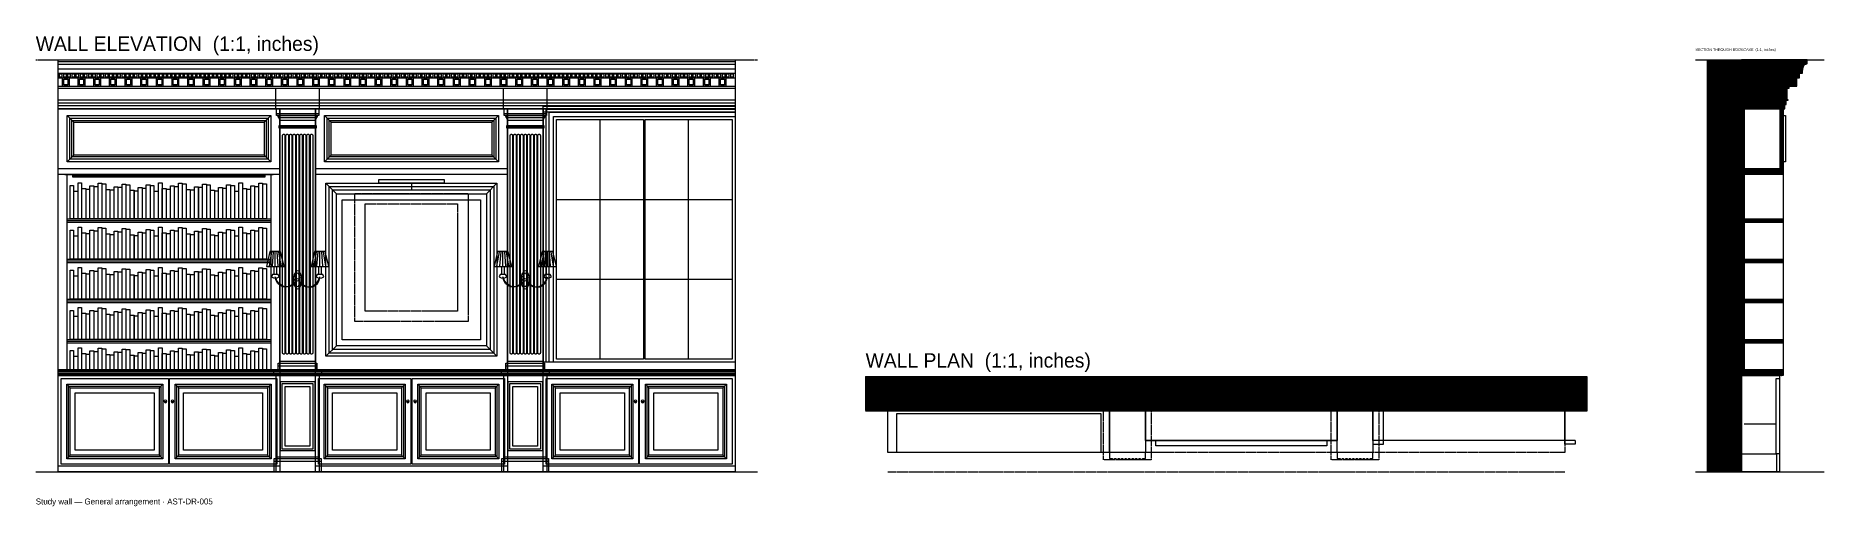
# Model space of a CAD drawing. Header units: inches. Extents: x 0 to 473, y -9 to 115.
import ezdxf

# ---------------------------------------------------------------- set-up
doc = ezdxf.new("R2010")
doc.units = ezdxf.units.IN
doc.header["$MEASUREMENT"] = 0
doc.linetypes.add('DASHED', pattern=[0.6, 0.5, -0.1])
for name, color, linetype in [('Section through bookcase', 7, 'Continuous'), ('Section through bookcase hatch', 8, 'Continuous'), ('Wall elevation', 7, 'Continuous'), ('Wall plan', 7, 'Continuous'), ('Wall plan hatch', 8, 'Continuous')]:
    doc.layers.add(name, color=color, linetype=linetype)

msp = doc.modelspace()

# ---------------------------------------------------------------- texts
at = {"layer": 'LABELS'}
for s, height, p in [('WALL ELEVATION  (1:1, inches)', 3.8165, (0, 111.38)), ('SECTION THROUGH BOOKCASE  (1:1, inches)', 0.7087, (438.9, 111.38)), ('WALL PLAN  (1:1, inches)', 3.8165, (219.45, 27.56)), ('Study wall — General arrangement · AST-DR-005', 1.5748, (0, -8.66))]:
    msp.add_text(s, height=height, dxfattribs=at).set_placement(p)

# ---------------------------------------------------------------- hatches: boundary and pattern name
at = {"layer": 'Section through bookcase hatch'}
h = msp.add_hatch(dxfattribs=at)
h.set_pattern_fill('ANSI31', scale=0.15748031)
h.paths.add_polyline_path([(442.05, 109.02), (451.11, 109.02), (451.11, 0), (442.05, 0), (442.05, 109.02)])
h = msp.add_hatch(dxfattribs=at)
h.set_pattern_fill('ANSI31', scale=0.15748031)
h.paths.add_polyline_path([(462.13, 96.02), (462.52, 96.02), (462.52, 97.2), (462.92, 97.2), (462.92, 98.31), (463.39, 98.31), (463.39, 98.39), (463.15, 98.39), (463.15, 101.54), (463.7, 101.54), (463.7, 102.09), (465.67, 102.09), (465.67, 104.29), (466.46, 104.29), (466.46, 105.47), (467.25, 105.47), (467.25, 106.06), (467.25, 106.26), (467.26, 106.44), (467.3, 106.76), (467.36, 107.03), (467.43, 107.26), (467.52, 107.44), (467.62, 107.59), (467.73, 107.7), (467.84, 107.79), (467.95, 107.85), (468.06, 107.89), (468.24, 107.95), (468.32, 107.96), (468.38, 107.98), (468.42, 108), (468.43, 108.03), (468.43, 109.02), (451.11, 109.02), (451.11, 96.02), (462.13, 96.02)])
h = msp.add_hatch(dxfattribs=at)
h.set_pattern_fill('ANSI31', scale=0.15748031)
h.paths.add_polyline_path([(451.11, 96.02), (451.81, 96.02), (451.81, 27.01), (451.11, 27.01), (451.11, 96.02)])
h = msp.add_hatch(dxfattribs=at)
h.set_pattern_fill('ANSI31', scale=0.15748031)
h.paths.add_polyline_path([(461.26, 96.02), (462.13, 96.02), (462.13, 80.28), (461.26, 80.28), (461.26, 96.02)])
h = msp.add_hatch(dxfattribs=at)
h.set_pattern_fill('ANSI31', scale=0.15748031)
h.paths.add_polyline_path([(451.81, 80.28), (462.13, 80.28), (462.13, 78.7), (451.81, 78.7), (451.81, 80.28)])
h = msp.add_hatch(dxfattribs=at)
h.set_pattern_fill('ANSI31', scale=0.15748031)
h.paths.add_polyline_path([(451.81, 66.93), (462.13, 66.93), (462.13, 65.94), (451.81, 65.94), (451.81, 66.93)])
h = msp.add_hatch(dxfattribs=at)
h.set_pattern_fill('ANSI31', scale=0.15748031)
h.paths.add_polyline_path([(451.81, 56.3), (462.13, 56.3), (462.13, 55.31), (451.81, 55.31), (451.81, 56.3)])
h = msp.add_hatch(dxfattribs=at)
h.set_pattern_fill('ANSI31', scale=0.15748031)
h.paths.add_polyline_path([(451.81, 45.67), (462.13, 45.67), (462.13, 44.69), (451.81, 44.69), (451.81, 45.67)])
h = msp.add_hatch(dxfattribs=at)
h.set_pattern_fill('ANSI31', scale=0.15748031)
h.paths.add_polyline_path([(451.81, 35.04), (462.13, 35.04), (462.13, 34.06), (451.81, 34.06), (451.81, 35.04)])
h = msp.add_hatch(dxfattribs=at)
h.set_pattern_fill('ANSI31', scale=0.15748031)
h.paths.add_polyline_path([(451.11, 27.01), (462.13, 27.01), (462.13, 25.43), (451.11, 25.43), (451.11, 27.01)])
at = {"layer": 'Wall plan hatch'}
h = msp.add_hatch(dxfattribs=at)
h.set_pattern_fill('ANSI31', scale=0.15748031)
h.paths.add_polyline_path([(219.45, 25.2), (410.28, 25.2), (410.28, 16.14), (219.45, 16.14), (219.45, 25.2)])

# ---------------------------------------------------------------- linework, layer by layer
at = {"layer": 'Section through bookcase'}
for p, q in [((438.9, 109.02), (472.96, 109.02)), ((451.81, 12.72), (460.28, 12.72)), ((438.9, 0), (472.96, 0))]:
    msp.add_line(p, q, dxfattribs=at)
for points in [[(442.05, 109.02), (451.11, 109.02), (451.11, 0), (442.05, 0), (442.05, 109.02)], [(468.43, 108.03), (468.43, 109.02), (451.11, 109.02), (451.11, 96.02), (462.13, 96.02)], [(462.13, 96.02), (462.52, 96.02), (462.52, 97.2), (462.92, 97.2), (462.92, 98.31), (463.39, 98.31), (463.39, 98.39), (463.15, 98.39), (463.15, 101.54), (463.7, 101.54), (463.7, 102.09), (465.67, 102.09), (465.67, 104.29), (466.46, 104.29), (466.46, 105.47), (467.25, 105.47), (467.25, 106.06)], [(463.7, 102.09), (463.7, 104.29)], [(451.11, 96.02), (462.13, 96.02), (462.13, 27.01), (451.11, 27.01), (451.11, 96.02)], [(451.11, 96.02), (451.81, 96.02), (451.81, 27.01), (451.11, 27.01), (451.11, 96.02)], [(461.26, 96.02), (462.13, 96.02), (462.13, 80.28), (461.26, 80.28), (461.26, 96.02)], [(462.13, 94.25), (462.68, 94.25), (462.68, 82.05), (462.13, 82.05), (462.13, 94.25)], [(451.81, 80.28), (462.13, 80.28), (462.13, 78.7), (451.81, 78.7), (451.81, 80.28)], [(451.81, 66.93), (462.13, 66.93), (462.13, 65.94), (451.81, 65.94), (451.81, 66.93)], [(451.81, 56.3), (462.13, 56.3), (462.13, 55.31), (451.81, 55.31), (451.81, 56.3)], [(451.81, 45.67), (462.13, 45.67), (462.13, 44.69), (451.81, 44.69), (451.81, 45.67)], [(451.81, 35.04), (462.13, 35.04), (462.13, 34.06), (451.81, 34.06), (451.81, 35.04)], [(451.11, 27.01), (462.13, 27.01), (462.13, 25.43), (451.11, 25.43), (451.11, 27.01)], [(451.11, 25.43), (461.15, 25.43), (461.15, 0), (451.11, 0), (451.11, 25.43)], [(460.28, 24.65), (461.15, 24.65), (461.15, 4.72), (460.28, 4.72), (460.28, 24.65)], [(451.11, 4.72), (460.36, 4.72), (460.36, 0), (451.11, 0), (451.11, 4.72)]]:
    msp.add_lwpolyline(points, dxfattribs=at)
for points in [[(463.7, 104.29), (463.91, 104.29), (464.57, 104.29), (465.67, 104.29)], [(467.25, 106.06), (467.25, 108.23), (468.43, 107.83), (468.43, 108.03)]]:
    msp.add_open_spline(points, degree=3, dxfattribs=at)
at = {"layer": 'Wall elevation', "linetype": 'DASHED'}
msp.add_line((0, 109.02), (190.83, 109.02), dxfattribs=at)
at = {"layer": 'Wall elevation'}
for p, q in [((5.91, 108.54), (184.92, 108.54)), ((5.91, 107.91), (184.92, 107.91)), ((5.91, 106.65), (184.92, 106.65)), ((5.91, 105.47), (184.92, 105.47)), ((5.91, 104.29), (184.92, 104.29)), ((5.91, 102.09), (184.92, 102.09)), ((5.91, 101.54), (184.92, 101.54)), ((63.5, 96.02), (63.5, 101.54)), ((75, 96.02), (75, 101.54)), ((123.7, 96.02), (123.7, 101.54)), ((135.2, 96.02), (135.2, 101.54)), ((5.91, 98.39), (184.92, 98.39)), ((5.91, 97.68), (184.92, 97.68)), ((5.91, 96.89), (184.92, 96.89)), ((63.66, 94.84), (74.84, 94.84)), ((123.86, 94.84), (135.04, 94.84)), ((134.17, 95.24), (184.92, 95.24)), ((8.27, 94.25), (10.04, 92.48)), ((62.17, 94.25), (60.39, 92.48)), ((64.29, 93.74), (74.21, 93.74)), ((64.37, 91.26), (74.13, 91.26)), ((64.53, 93.07), (73.98, 93.07)), ((76.34, 94.25), (78.11, 92.48)), ((122.36, 94.25), (120.59, 92.48)), ((124.49, 93.74), (134.41, 93.74)), ((124.57, 91.26), (134.33, 91.26)), ((124.72, 93.07), (134.17, 93.07)), ((149.22, 29.8), (149.22, 93.23)), ((172.63, 29.8), (172.63, 93.23)), ((8.27, 82.05), (10.04, 83.82)), ((62.17, 82.05), (60.39, 83.82)), ((76.34, 82.05), (78.11, 83.82)), ((122.36, 82.05), (120.59, 83.82)), ((7.68, 78.7), (62.76, 78.7)), ((76.73, 76.34), (79.49, 73.58)), ((99.35, 76.38), (99.35, 74.8)), ((121.97, 76.34), (119.21, 73.58)), ((137.72, 72.09), (160.73, 72.09)), ((161.12, 72.09), (184.13, 72.09)), ((8.27, 66.46), (62.17, 66.46)), ((61.77, 54.41), (62.4, 58.19)), ((62.56, 54.41), (62.87, 58.19)), ((63.35, 54.41), (63.35, 58.19)), ((64.13, 54.41), (63.82, 58.19)), ((64.92, 54.41), (64.29, 58.19)), ((73.58, 54.41), (74.21, 58.19)), ((74.37, 54.41), (74.69, 58.19)), ((75.16, 54.41), (75.16, 58.19)), ((75.94, 54.41), (75.63, 58.19)), ((76.73, 54.41), (76.1, 58.19)), ((121.97, 54.41), (122.6, 58.19)), ((122.76, 54.41), (123.07, 58.19)), ((123.54, 54.41), (123.54, 58.19)), ((124.33, 54.41), (124.02, 58.19)), ((125.12, 54.41), (124.49, 58.19)), ((133.78, 54.41), (134.41, 58.19)), ((134.57, 54.41), (134.88, 58.19)), ((135.35, 54.41), (135.35, 58.19)), ((136.14, 54.41), (135.83, 58.19)), ((136.93, 54.41), (136.3, 58.19)), ((8.27, 55.83), (62.17, 55.83)), ((137.72, 50.94), (160.73, 50.94)), ((161.12, 50.94), (184.13, 50.94)), ((8.27, 45.2), (62.17, 45.2)), ((8.27, 34.57), (62.17, 34.57)), ((76.73, 30.55), (79.49, 33.31)), ((121.97, 30.55), (119.21, 33.31)), ((64.37, 29.29), (74.13, 29.29)), ((124.57, 29.29), (134.33, 29.29)), ((5.91, 26.61), (64.53, 26.61)), ((5.91, 26.22), (64.53, 26.22)), ((5.91, 25.83), (64.53, 25.83)), ((62.95, 26.61), (75.55, 26.61)), ((62.95, 26.22), (75.55, 26.22)), ((62.95, 25.83), (75.55, 25.83)), ((64.13, 27.99), (74.37, 27.99)), ((73.98, 26.61), (124.72, 26.61)), ((73.98, 26.22), (124.72, 26.22)), ((73.98, 25.83), (124.72, 25.83)), ((123.15, 26.61), (135.75, 26.61)), ((123.15, 26.22), (135.75, 26.22)), ((123.15, 25.83), (135.75, 25.83)), ((124.33, 27.99), (134.57, 27.99)), ((134.17, 26.61), (184.92, 26.61)), ((134.17, 26.22), (184.92, 26.22)), ((134.17, 25.83), (184.92, 25.83)), ((8.19, 23.15), (9.13, 22.2)), ((33.56, 23.15), (32.62, 22.2)), ((36.87, 23.15), (37.81, 22.2)), ((62.24, 23.15), (61.3, 22.2)), ((76.26, 23.15), (77.2, 22.2)), ((97.7, 23.15), (96.75, 22.2)), ((101, 23.15), (101.95, 22.2)), ((122.44, 23.15), (121.5, 22.2)), ((136.46, 23.15), (137.4, 22.2)), ((157.89, 23.15), (156.95, 22.2)), ((161.2, 23.15), (162.15, 22.2)), ((182.64, 23.15), (181.69, 22.2)), ((0, 0), (190.83, 0)), ((5.91, 1.57), (64.53, 1.57)), ((8.19, 3.46), (9.13, 4.41)), ((33.56, 3.46), (32.62, 4.41)), ((36.87, 3.46), (37.81, 4.41)), ((62.24, 3.46), (61.3, 4.41)), ((63.07, 2.76), (75.43, 2.76)), ((63.54, 3.94), (74.96, 3.94)), ((73.98, 1.57), (124.72, 1.57)), ((76.26, 3.46), (77.2, 4.41)), ((97.7, 3.46), (96.75, 4.41)), ((101, 3.46), (101.95, 4.41)), ((122.44, 3.46), (121.5, 4.41)), ((123.27, 2.76), (135.63, 2.76)), ((123.74, 3.94), (135.16, 3.94)), ((134.17, 1.57), (184.92, 1.57)), ((136.46, 3.46), (137.4, 4.41)), ((157.89, 3.46), (156.95, 4.41)), ((161.2, 3.46), (162.15, 4.41)), ((182.64, 3.46), (181.69, 4.41))]:
    msp.add_line(p, q, dxfattribs=at)
for points in [[(5.91, 109.02), (184.92, 109.02), (184.92, 96.02), (5.91, 96.02), (5.91, 109.02)], [(6.3, 105.31), (6.93, 105.31), (6.93, 104.45), (6.3, 104.45), (6.3, 105.31)], [(7.11, 104.29), (8.84, 104.29), (8.84, 102.09), (7.11, 102.09), (7.11, 104.29)], [(7.4, 105.31), (8.03, 105.31), (8.03, 104.45), (7.4, 104.45), (7.4, 105.31)], [(8.5, 105.31), (9.13, 105.31), (9.13, 104.45), (8.5, 104.45), (8.5, 105.31)], [(9.61, 105.31), (10.24, 105.31), (10.24, 104.45), (9.61, 104.45), (9.61, 105.31)], [(10.71, 105.31), (11.34, 105.31), (11.34, 104.45), (10.71, 104.45), (10.71, 105.31)], [(11.24, 104.29), (12.97, 104.29), (12.97, 102.09), (11.24, 102.09), (11.24, 104.29)], [(11.81, 105.31), (12.44, 105.31), (12.44, 104.45), (11.81, 104.45), (11.81, 105.31)], [(12.91, 105.31), (13.54, 105.31), (13.54, 104.45), (12.91, 104.45), (12.91, 105.31)], [(14.02, 105.31), (14.65, 105.31), (14.65, 104.45), (14.02, 104.45), (14.02, 105.31)], [(15.12, 105.31), (15.75, 105.31), (15.75, 104.45), (15.12, 104.45), (15.12, 105.31)], [(15.37, 104.29), (17.11, 104.29), (17.11, 102.09), (15.37, 102.09), (15.37, 104.29)], [(16.22, 105.31), (16.85, 105.31), (16.85, 104.45), (16.22, 104.45), (16.22, 105.31)], [(17.32, 105.31), (17.95, 105.31), (17.95, 104.45), (17.32, 104.45), (17.32, 105.31)], [(18.43, 105.31), (19.06, 105.31), (19.06, 104.45), (18.43, 104.45), (18.43, 105.31)], [(19.51, 104.29), (21.24, 104.29), (21.24, 102.09), (19.51, 102.09), (19.51, 104.29)], [(19.53, 105.31), (20.16, 105.31), (20.16, 104.45), (19.53, 104.45), (19.53, 105.31)], [(20.63, 105.31), (21.26, 105.31), (21.26, 104.45), (20.63, 104.45), (20.63, 105.31)], [(21.73, 105.31), (22.36, 105.31), (22.36, 104.45), (21.73, 104.45), (21.73, 105.31)], [(22.83, 105.31), (23.46, 105.31), (23.46, 104.45), (22.83, 104.45), (22.83, 105.31)], [(23.64, 104.29), (25.37, 104.29), (25.37, 102.09), (23.64, 102.09), (23.64, 104.29)], [(23.94, 105.31), (24.57, 105.31), (24.57, 104.45), (23.94, 104.45), (23.94, 105.31)], [(25.04, 105.31), (25.67, 105.31), (25.67, 104.45), (25.04, 104.45), (25.04, 105.31)], [(26.14, 105.31), (26.77, 105.31), (26.77, 104.45), (26.14, 104.45), (26.14, 105.31)], [(27.24, 105.31), (27.87, 105.31), (27.87, 104.45), (27.24, 104.45), (27.24, 105.31)], [(27.78, 104.29), (29.51, 104.29), (29.51, 102.09), (27.78, 102.09), (27.78, 104.29)], [(28.35, 105.31), (28.98, 105.31), (28.98, 104.45), (28.35, 104.45), (28.35, 105.31)], [(29.45, 105.31), (30.08, 105.31), (30.08, 104.45), (29.45, 104.45), (29.45, 105.31)], [(30.55, 105.31), (31.18, 105.31), (31.18, 104.45), (30.55, 104.45), (30.55, 105.31)], [(31.65, 105.31), (32.28, 105.31), (32.28, 104.45), (31.65, 104.45), (31.65, 105.31)], [(31.91, 104.29), (33.64, 104.29), (33.64, 102.09), (31.91, 102.09), (31.91, 104.29)], [(32.76, 105.31), (33.39, 105.31), (33.39, 104.45), (32.76, 104.45), (32.76, 105.31)], [(33.86, 105.31), (34.49, 105.31), (34.49, 104.45), (33.86, 104.45), (33.86, 105.31)], [(34.96, 105.31), (35.59, 105.31), (35.59, 104.45), (34.96, 104.45), (34.96, 105.31)], [(36.04, 104.29), (37.78, 104.29), (37.78, 102.09), (36.04, 102.09), (36.04, 104.29)], [(36.06, 105.31), (36.69, 105.31), (36.69, 104.45), (36.06, 104.45), (36.06, 105.31)], [(37.17, 105.31), (37.8, 105.31), (37.8, 104.45), (37.17, 104.45), (37.17, 105.31)], [(38.27, 105.31), (38.9, 105.31), (38.9, 104.45), (38.27, 104.45), (38.27, 105.31)], [(39.37, 105.31), (40, 105.31), (40, 104.45), (39.37, 104.45), (39.37, 105.31)], [(40.18, 104.29), (41.91, 104.29), (41.91, 102.09), (40.18, 102.09), (40.18, 104.29)], [(40.47, 105.31), (41.1, 105.31), (41.1, 104.45), (40.47, 104.45), (40.47, 105.31)], [(41.57, 105.31), (42.2, 105.31), (42.2, 104.45), (41.57, 104.45), (41.57, 105.31)], [(42.68, 105.31), (43.31, 105.31), (43.31, 104.45), (42.68, 104.45), (42.68, 105.31)], [(43.78, 105.31), (44.41, 105.31), (44.41, 104.45), (43.78, 104.45), (43.78, 105.31)], [(44.31, 104.29), (46.04, 104.29), (46.04, 102.09), (44.31, 102.09), (44.31, 104.29)], [(44.88, 105.31), (45.51, 105.31), (45.51, 104.45), (44.88, 104.45), (44.88, 105.31)], [(45.98, 105.31), (46.61, 105.31), (46.61, 104.45), (45.98, 104.45), (45.98, 105.31)], [(47.09, 105.31), (47.72, 105.31), (47.72, 104.45), (47.09, 104.45), (47.09, 105.31)], [(48.19, 105.31), (48.82, 105.31), (48.82, 104.45), (48.19, 104.45), (48.19, 105.31)], [(48.44, 104.29), (50.18, 104.29), (50.18, 102.09), (48.44, 102.09), (48.44, 104.29)], [(49.29, 105.31), (49.92, 105.31), (49.92, 104.45), (49.29, 104.45), (49.29, 105.31)], [(50.39, 105.31), (51.02, 105.31), (51.02, 104.45), (50.39, 104.45), (50.39, 105.31)], [(51.5, 105.31), (52.13, 105.31), (52.13, 104.45), (51.5, 104.45), (51.5, 105.31)], [(52.58, 104.29), (54.31, 104.29), (54.31, 102.09), (52.58, 102.09), (52.58, 104.29)], [(52.6, 105.31), (53.23, 105.31), (53.23, 104.45), (52.6, 104.45), (52.6, 105.31)], [(53.7, 105.31), (54.33, 105.31), (54.33, 104.45), (53.7, 104.45), (53.7, 105.31)], [(54.8, 105.31), (55.43, 105.31), (55.43, 104.45), (54.8, 104.45), (54.8, 105.31)], [(55.91, 105.31), (56.54, 105.31), (56.54, 104.45), (55.91, 104.45), (55.91, 105.31)], [(56.71, 104.29), (58.44, 104.29), (58.44, 102.09), (56.71, 102.09), (56.71, 104.29)], [(57.01, 105.31), (57.64, 105.31), (57.64, 104.45), (57.01, 104.45), (57.01, 105.31)], [(58.11, 105.31), (58.74, 105.31), (58.74, 104.45), (58.11, 104.45), (58.11, 105.31)], [(59.21, 105.31), (59.84, 105.31), (59.84, 104.45), (59.21, 104.45), (59.21, 105.31)], [(60.31, 105.31), (60.94, 105.31), (60.94, 104.45), (60.31, 104.45), (60.31, 105.31)], [(60.85, 104.29), (62.58, 104.29), (62.58, 102.09), (60.85, 102.09), (60.85, 104.29)], [(61.42, 105.31), (62.05, 105.31), (62.05, 104.45), (61.42, 104.45), (61.42, 105.31)], [(62.52, 105.31), (63.15, 105.31), (63.15, 104.45), (62.52, 104.45), (62.52, 105.31)], [(63.62, 105.31), (64.25, 105.31), (64.25, 104.45), (63.62, 104.45), (63.62, 105.31)], [(64.72, 105.31), (65.35, 105.31), (65.35, 104.45), (64.72, 104.45), (64.72, 105.31)], [(64.98, 104.29), (66.71, 104.29), (66.71, 102.09), (64.98, 102.09), (64.98, 104.29)], [(65.83, 105.31), (66.46, 105.31), (66.46, 104.45), (65.83, 104.45), (65.83, 105.31)], [(66.93, 105.31), (67.56, 105.31), (67.56, 104.45), (66.93, 104.45), (66.93, 105.31)], [(68.03, 105.31), (68.66, 105.31), (68.66, 104.45), (68.03, 104.45), (68.03, 105.31)], [(69.11, 104.29), (70.85, 104.29), (70.85, 102.09), (69.11, 102.09), (69.11, 104.29)], [(69.13, 105.31), (69.76, 105.31), (69.76, 104.45), (69.13, 104.45), (69.13, 105.31)], [(70.24, 105.31), (70.87, 105.31), (70.87, 104.45), (70.24, 104.45), (70.24, 105.31)], [(71.34, 105.31), (71.97, 105.31), (71.97, 104.45), (71.34, 104.45), (71.34, 105.31)], [(72.44, 105.31), (73.07, 105.31), (73.07, 104.45), (72.44, 104.45), (72.44, 105.31)], [(73.25, 104.29), (74.98, 104.29), (74.98, 102.09), (73.25, 102.09), (73.25, 104.29)], [(73.54, 105.31), (74.17, 105.31), (74.17, 104.45), (73.54, 104.45), (73.54, 105.31)], [(74.65, 105.31), (75.28, 105.31), (75.28, 104.45), (74.65, 104.45), (74.65, 105.31)], [(75.75, 105.31), (76.38, 105.31), (76.38, 104.45), (75.75, 104.45), (75.75, 105.31)], [(76.85, 105.31), (77.48, 105.31), (77.48, 104.45), (76.85, 104.45), (76.85, 105.31)], [(77.38, 104.29), (79.11, 104.29), (79.11, 102.09), (77.38, 102.09), (77.38, 104.29)], [(77.95, 105.31), (78.58, 105.31), (78.58, 104.45), (77.95, 104.45), (77.95, 105.31)], [(79.06, 105.31), (79.69, 105.31), (79.69, 104.45), (79.06, 104.45), (79.06, 105.31)], [(80.16, 105.31), (80.79, 105.31), (80.79, 104.45), (80.16, 104.45), (80.16, 105.31)], [(81.26, 105.31), (81.89, 105.31), (81.89, 104.45), (81.26, 104.45), (81.26, 105.31)], [(81.52, 104.29), (83.25, 104.29), (83.25, 102.09), (81.52, 102.09), (81.52, 104.29)], [(82.36, 105.31), (82.99, 105.31), (82.99, 104.45), (82.36, 104.45), (82.36, 105.31)], [(83.46, 105.31), (84.09, 105.31), (84.09, 104.45), (83.46, 104.45), (83.46, 105.31)], [(84.57, 105.31), (85.2, 105.31), (85.2, 104.45), (84.57, 104.45), (84.57, 105.31)], [(85.65, 104.29), (87.38, 104.29), (87.38, 102.09), (85.65, 102.09), (85.65, 104.29)], [(85.67, 105.31), (86.3, 105.31), (86.3, 104.45), (85.67, 104.45), (85.67, 105.31)], [(86.77, 105.31), (87.4, 105.31), (87.4, 104.45), (86.77, 104.45), (86.77, 105.31)], [(87.87, 105.31), (88.5, 105.31), (88.5, 104.45), (87.87, 104.45), (87.87, 105.31)], [(88.98, 105.31), (89.61, 105.31), (89.61, 104.45), (88.98, 104.45), (88.98, 105.31)], [(89.78, 104.29), (91.52, 104.29), (91.52, 102.09), (89.78, 102.09), (89.78, 104.29)], [(90.08, 105.31), (90.71, 105.31), (90.71, 104.45), (90.08, 104.45), (90.08, 105.31)], [(91.18, 105.31), (91.81, 105.31), (91.81, 104.45), (91.18, 104.45), (91.18, 105.31)], [(92.28, 105.31), (92.91, 105.31), (92.91, 104.45), (92.28, 104.45), (92.28, 105.31)], [(93.39, 105.31), (94.02, 105.31), (94.02, 104.45), (93.39, 104.45), (93.39, 105.31)], [(93.92, 104.29), (95.65, 104.29), (95.65, 102.09), (93.92, 102.09), (93.92, 104.29)], [(94.49, 105.31), (95.12, 105.31), (95.12, 104.45), (94.49, 104.45), (94.49, 105.31)], [(95.59, 105.31), (96.22, 105.31), (96.22, 104.45), (95.59, 104.45), (95.59, 105.31)], [(96.69, 105.31), (97.32, 105.31), (97.32, 104.45), (96.69, 104.45), (96.69, 105.31)], [(97.8, 105.31), (98.43, 105.31), (98.43, 104.45), (97.8, 104.45), (97.8, 105.31)], [(98.05, 104.29), (99.78, 104.29), (99.78, 102.09), (98.05, 102.09), (98.05, 104.29)], [(98.9, 105.31), (99.53, 105.31), (99.53, 104.45), (98.9, 104.45), (98.9, 105.31)], [(100, 105.31), (100.63, 105.31), (100.63, 104.45), (100, 104.45), (100, 105.31)], [(101.1, 105.31), (101.73, 105.31), (101.73, 104.45), (101.1, 104.45), (101.1, 105.31)], [(102.19, 104.29), (103.92, 104.29), (103.92, 102.09), (102.19, 102.09), (102.19, 104.29)], [(102.2, 105.31), (102.83, 105.31), (102.83, 104.45), (102.2, 104.45), (102.2, 105.31)], [(103.31, 105.31), (103.94, 105.31), (103.94, 104.45), (103.31, 104.45), (103.31, 105.31)], [(104.41, 105.31), (105.04, 105.31), (105.04, 104.45), (104.41, 104.45), (104.41, 105.31)], [(105.51, 105.31), (106.14, 105.31), (106.14, 104.45), (105.51, 104.45), (105.51, 105.31)], [(106.32, 104.29), (108.05, 104.29), (108.05, 102.09), (106.32, 102.09), (106.32, 104.29)], [(106.61, 105.31), (107.24, 105.31), (107.24, 104.45), (106.61, 104.45), (106.61, 105.31)], [(107.72, 105.31), (108.35, 105.31), (108.35, 104.45), (107.72, 104.45), (107.72, 105.31)], [(108.82, 105.31), (109.45, 105.31), (109.45, 104.45), (108.82, 104.45), (108.82, 105.31)], [(109.92, 105.31), (110.55, 105.31), (110.55, 104.45), (109.92, 104.45), (109.92, 105.31)], [(110.45, 104.29), (112.19, 104.29), (112.19, 102.09), (110.45, 102.09), (110.45, 104.29)], [(111.02, 105.31), (111.65, 105.31), (111.65, 104.45), (111.02, 104.45), (111.02, 105.31)], [(112.13, 105.31), (112.76, 105.31), (112.76, 104.45), (112.13, 104.45), (112.13, 105.31)], [(113.23, 105.31), (113.86, 105.31), (113.86, 104.45), (113.23, 104.45), (113.23, 105.31)], [(114.33, 105.31), (114.96, 105.31), (114.96, 104.45), (114.33, 104.45), (114.33, 105.31)], [(114.59, 104.29), (116.32, 104.29), (116.32, 102.09), (114.59, 102.09), (114.59, 104.29)], [(115.43, 105.31), (116.06, 105.31), (116.06, 104.45), (115.43, 104.45), (115.43, 105.31)], [(116.54, 105.31), (117.17, 105.31), (117.17, 104.45), (116.54, 104.45), (116.54, 105.31)], [(117.64, 105.31), (118.27, 105.31), (118.27, 104.45), (117.64, 104.45), (117.64, 105.31)], [(118.72, 104.29), (120.45, 104.29), (120.45, 102.09), (118.72, 102.09), (118.72, 104.29)], [(118.74, 105.31), (119.37, 105.31), (119.37, 104.45), (118.74, 104.45), (118.74, 105.31)], [(119.84, 105.31), (120.47, 105.31), (120.47, 104.45), (119.84, 104.45), (119.84, 105.31)], [(120.94, 105.31), (121.57, 105.31), (121.57, 104.45), (120.94, 104.45), (120.94, 105.31)], [(122.05, 105.31), (122.68, 105.31), (122.68, 104.45), (122.05, 104.45), (122.05, 105.31)], [(122.85, 104.29), (124.59, 104.29), (124.59, 102.09), (122.85, 102.09), (122.85, 104.29)], [(123.15, 105.31), (123.78, 105.31), (123.78, 104.45), (123.15, 104.45), (123.15, 105.31)], [(124.25, 105.31), (124.88, 105.31), (124.88, 104.45), (124.25, 104.45), (124.25, 105.31)], [(125.35, 105.31), (125.98, 105.31), (125.98, 104.45), (125.35, 104.45), (125.35, 105.31)], [(126.46, 105.31), (127.09, 105.31), (127.09, 104.45), (126.46, 104.45), (126.46, 105.31)], [(126.99, 104.29), (128.72, 104.29), (128.72, 102.09), (126.99, 102.09), (126.99, 104.29)], [(127.56, 105.31), (128.19, 105.31), (128.19, 104.45), (127.56, 104.45), (127.56, 105.31)], [(128.66, 105.31), (129.29, 105.31), (129.29, 104.45), (128.66, 104.45), (128.66, 105.31)], [(129.76, 105.31), (130.39, 105.31), (130.39, 104.45), (129.76, 104.45), (129.76, 105.31)], [(130.87, 105.31), (131.5, 105.31), (131.5, 104.45), (130.87, 104.45), (130.87, 105.31)], [(131.12, 104.29), (132.85, 104.29), (132.85, 102.09), (131.12, 102.09), (131.12, 104.29)], [(131.97, 105.31), (132.6, 105.31), (132.6, 104.45), (131.97, 104.45), (131.97, 105.31)], [(133.07, 105.31), (133.7, 105.31), (133.7, 104.45), (133.07, 104.45), (133.07, 105.31)], [(134.17, 105.31), (134.8, 105.31), (134.8, 104.45), (134.17, 104.45), (134.17, 105.31)], [(135.26, 104.29), (136.99, 104.29), (136.99, 102.09), (135.26, 102.09), (135.26, 104.29)], [(135.28, 105.31), (135.91, 105.31), (135.91, 104.45), (135.28, 104.45), (135.28, 105.31)], [(136.38, 105.31), (137.01, 105.31), (137.01, 104.45), (136.38, 104.45), (136.38, 105.31)], [(137.48, 105.31), (138.11, 105.31), (138.11, 104.45), (137.48, 104.45), (137.48, 105.31)], [(138.58, 105.31), (139.21, 105.31), (139.21, 104.45), (138.58, 104.45), (138.58, 105.31)], [(139.39, 104.29), (141.12, 104.29), (141.12, 102.09), (139.39, 102.09), (139.39, 104.29)], [(139.69, 105.31), (140.31, 105.31), (140.31, 104.45), (139.69, 104.45), (139.69, 105.31)], [(140.79, 105.31), (141.42, 105.31), (141.42, 104.45), (140.79, 104.45), (140.79, 105.31)], [(141.89, 105.31), (142.52, 105.31), (142.52, 104.45), (141.89, 104.45), (141.89, 105.31)], [(142.99, 105.31), (143.62, 105.31), (143.62, 104.45), (142.99, 104.45), (142.99, 105.31)], [(143.52, 104.29), (145.26, 104.29), (145.26, 102.09), (143.52, 102.09), (143.52, 104.29)], [(144.09, 105.31), (144.72, 105.31), (144.72, 104.45), (144.09, 104.45), (144.09, 105.31)], [(145.2, 105.31), (145.83, 105.31), (145.83, 104.45), (145.2, 104.45), (145.2, 105.31)], [(146.3, 105.31), (146.93, 105.31), (146.93, 104.45), (146.3, 104.45), (146.3, 105.31)], [(147.4, 105.31), (148.03, 105.31), (148.03, 104.45), (147.4, 104.45), (147.4, 105.31)], [(147.66, 104.29), (149.39, 104.29), (149.39, 102.09), (147.66, 102.09), (147.66, 104.29)], [(148.5, 105.31), (149.13, 105.31), (149.13, 104.45), (148.5, 104.45), (148.5, 105.31)], [(149.61, 105.31), (150.24, 105.31), (150.24, 104.45), (149.61, 104.45), (149.61, 105.31)], [(150.71, 105.31), (151.34, 105.31), (151.34, 104.45), (150.71, 104.45), (150.71, 105.31)], [(151.79, 104.29), (153.52, 104.29), (153.52, 102.09), (151.79, 102.09), (151.79, 104.29)], [(151.81, 105.31), (152.44, 105.31), (152.44, 104.45), (151.81, 104.45), (151.81, 105.31)], [(152.91, 105.31), (153.54, 105.31), (153.54, 104.45), (152.91, 104.45), (152.91, 105.31)], [(154.02, 105.31), (154.65, 105.31), (154.65, 104.45), (154.02, 104.45), (154.02, 105.31)], [(155.12, 105.31), (155.75, 105.31), (155.75, 104.45), (155.12, 104.45), (155.12, 105.31)], [(155.93, 104.29), (157.66, 104.29), (157.66, 102.09), (155.93, 102.09), (155.93, 104.29)], [(156.22, 105.31), (156.85, 105.31), (156.85, 104.45), (156.22, 104.45), (156.22, 105.31)], [(157.32, 105.31), (157.95, 105.31), (157.95, 104.45), (157.32, 104.45), (157.32, 105.31)], [(158.43, 105.31), (159.06, 105.31), (159.06, 104.45), (158.43, 104.45), (158.43, 105.31)], [(159.53, 105.31), (160.16, 105.31), (160.16, 104.45), (159.53, 104.45), (159.53, 105.31)], [(160.06, 104.29), (161.79, 104.29), (161.79, 102.09), (160.06, 102.09), (160.06, 104.29)], [(160.63, 105.31), (161.26, 105.31), (161.26, 104.45), (160.63, 104.45), (160.63, 105.31)], [(161.73, 105.31), (162.36, 105.31), (162.36, 104.45), (161.73, 104.45), (161.73, 105.31)], [(162.83, 105.31), (163.46, 105.31), (163.46, 104.45), (162.83, 104.45), (162.83, 105.31)], [(163.94, 105.31), (164.57, 105.31), (164.57, 104.45), (163.94, 104.45), (163.94, 105.31)], [(164.19, 104.29), (165.93, 104.29), (165.93, 102.09), (164.19, 102.09), (164.19, 104.29)], [(165.04, 105.31), (165.67, 105.31), (165.67, 104.45), (165.04, 104.45), (165.04, 105.31)], [(166.14, 105.31), (166.77, 105.31), (166.77, 104.45), (166.14, 104.45), (166.14, 105.31)], [(167.24, 105.31), (167.87, 105.31), (167.87, 104.45), (167.24, 104.45), (167.24, 105.31)], [(168.33, 104.29), (170.06, 104.29), (170.06, 102.09), (168.33, 102.09), (168.33, 104.29)], [(168.35, 105.31), (168.98, 105.31), (168.98, 104.45), (168.35, 104.45), (168.35, 105.31)], [(169.45, 105.31), (170.08, 105.31), (170.08, 104.45), (169.45, 104.45), (169.45, 105.31)], [(170.55, 105.31), (171.18, 105.31), (171.18, 104.45), (170.55, 104.45), (170.55, 105.31)], [(171.65, 105.31), (172.28, 105.31), (172.28, 104.45), (171.65, 104.45), (171.65, 105.31)], [(172.46, 104.29), (174.19, 104.29), (174.19, 102.09), (172.46, 102.09), (172.46, 104.29)], [(172.76, 105.31), (173.39, 105.31), (173.39, 104.45), (172.76, 104.45), (172.76, 105.31)], [(173.86, 105.31), (174.49, 105.31), (174.49, 104.45), (173.86, 104.45), (173.86, 105.31)], [(174.96, 105.31), (175.59, 105.31), (175.59, 104.45), (174.96, 104.45), (174.96, 105.31)], [(176.06, 105.31), (176.69, 105.31), (176.69, 104.45), (176.06, 104.45), (176.06, 105.31)], [(176.59, 104.29), (178.33, 104.29), (178.33, 102.09), (176.59, 102.09), (176.59, 104.29)], [(177.17, 105.31), (177.8, 105.31), (177.8, 104.45), (177.17, 104.45), (177.17, 105.31)], [(178.27, 105.31), (178.9, 105.31), (178.9, 104.45), (178.27, 104.45), (178.27, 105.31)], [(179.37, 105.31), (180, 105.31), (180, 104.45), (179.37, 104.45), (179.37, 105.31)], [(180.47, 105.31), (181.1, 105.31), (181.1, 104.45), (180.47, 104.45), (180.47, 105.31)], [(180.73, 104.29), (182.46, 104.29), (182.46, 102.09), (180.73, 102.09), (180.73, 104.29)], [(181.57, 105.31), (182.2, 105.31), (182.2, 104.45), (181.57, 104.45), (181.57, 105.31)], [(182.68, 105.31), (183.31, 105.31), (183.31, 104.45), (182.68, 104.45), (182.68, 105.31)], [(183.78, 105.31), (184.41, 105.31), (184.41, 104.45), (183.78, 104.45), (183.78, 105.31)], [(7.42, 103.9), (8.52, 103.9), (8.52, 102.4), (7.42, 102.4), (7.42, 103.9)], [(11.56, 103.9), (12.66, 103.9), (12.66, 102.4), (11.56, 102.4), (11.56, 103.9)], [(15.69, 103.9), (16.79, 103.9), (16.79, 102.4), (15.69, 102.4), (15.69, 103.9)], [(19.82, 103.9), (20.93, 103.9), (20.93, 102.4), (19.82, 102.4), (19.82, 103.9)], [(23.96, 103.9), (25.06, 103.9), (25.06, 102.4), (23.96, 102.4), (23.96, 103.9)], [(28.09, 103.9), (29.19, 103.9), (29.19, 102.4), (28.09, 102.4), (28.09, 103.9)], [(32.22, 103.9), (33.33, 103.9), (33.33, 102.4), (32.22, 102.4), (32.22, 103.9)], [(36.36, 103.9), (37.46, 103.9), (37.46, 102.4), (36.36, 102.4), (36.36, 103.9)], [(40.49, 103.9), (41.59, 103.9), (41.59, 102.4), (40.49, 102.4), (40.49, 103.9)], [(44.63, 103.9), (45.73, 103.9), (45.73, 102.4), (44.63, 102.4), (44.63, 103.9)], [(48.76, 103.9), (49.86, 103.9), (49.86, 102.4), (48.76, 102.4), (48.76, 103.9)], [(52.89, 103.9), (54, 103.9), (54, 102.4), (52.89, 102.4), (52.89, 103.9)], [(57.03, 103.9), (58.13, 103.9), (58.13, 102.4), (57.03, 102.4), (57.03, 103.9)], [(61.16, 103.9), (62.26, 103.9), (62.26, 102.4), (61.16, 102.4), (61.16, 103.9)], [(65.3, 103.9), (66.4, 103.9), (66.4, 102.4), (65.3, 102.4), (65.3, 103.9)], [(69.43, 103.9), (70.53, 103.9), (70.53, 102.4), (69.43, 102.4), (69.43, 103.9)], [(73.56, 103.9), (74.67, 103.9), (74.67, 102.4), (73.56, 102.4), (73.56, 103.9)], [(77.7, 103.9), (78.8, 103.9), (78.8, 102.4), (77.7, 102.4), (77.7, 103.9)], [(81.83, 103.9), (82.93, 103.9), (82.93, 102.4), (81.83, 102.4), (81.83, 103.9)], [(85.96, 103.9), (87.07, 103.9), (87.07, 102.4), (85.96, 102.4), (85.96, 103.9)], [(90.1, 103.9), (91.2, 103.9), (91.2, 102.4), (90.1, 102.4), (90.1, 103.9)], [(94.23, 103.9), (95.33, 103.9), (95.33, 102.4), (94.23, 102.4), (94.23, 103.9)], [(98.37, 103.9), (99.47, 103.9), (99.47, 102.4), (98.37, 102.4), (98.37, 103.9)], [(102.5, 103.9), (103.6, 103.9), (103.6, 102.4), (102.5, 102.4), (102.5, 103.9)], [(106.63, 103.9), (107.74, 103.9), (107.74, 102.4), (106.63, 102.4), (106.63, 103.9)], [(110.77, 103.9), (111.87, 103.9), (111.87, 102.4), (110.77, 102.4), (110.77, 103.9)], [(114.9, 103.9), (116, 103.9), (116, 102.4), (114.9, 102.4), (114.9, 103.9)], [(119.04, 103.9), (120.14, 103.9), (120.14, 102.4), (119.04, 102.4), (119.04, 103.9)], [(123.17, 103.9), (124.27, 103.9), (124.27, 102.4), (123.17, 102.4), (123.17, 103.9)], [(127.3, 103.9), (128.41, 103.9), (128.41, 102.4), (127.3, 102.4), (127.3, 103.9)], [(131.44, 103.9), (132.54, 103.9), (132.54, 102.4), (131.44, 102.4), (131.44, 103.9)], [(135.57, 103.9), (136.67, 103.9), (136.67, 102.4), (135.57, 102.4), (135.57, 103.9)], [(139.7, 103.9), (140.81, 103.9), (140.81, 102.4), (139.7, 102.4), (139.7, 103.9)], [(143.84, 103.9), (144.94, 103.9), (144.94, 102.4), (143.84, 102.4), (143.84, 103.9)], [(147.97, 103.9), (149.07, 103.9), (149.07, 102.4), (147.97, 102.4), (147.97, 103.9)], [(152.11, 103.9), (153.21, 103.9), (153.21, 102.4), (152.11, 102.4), (152.11, 103.9)], [(156.24, 103.9), (157.34, 103.9), (157.34, 102.4), (156.24, 102.4), (156.24, 103.9)], [(160.37, 103.9), (161.48, 103.9), (161.48, 102.4), (160.37, 102.4), (160.37, 103.9)], [(164.51, 103.9), (165.61, 103.9), (165.61, 102.4), (164.51, 102.4), (164.51, 103.9)], [(168.64, 103.9), (169.74, 103.9), (169.74, 102.4), (168.64, 102.4), (168.64, 103.9)], [(172.78, 103.9), (173.88, 103.9), (173.88, 102.4), (172.78, 102.4), (172.78, 103.9)], [(176.91, 103.9), (178.01, 103.9), (178.01, 102.4), (176.91, 102.4), (176.91, 103.9)], [(181.04, 103.9), (182.15, 103.9), (182.15, 102.4), (181.04, 102.4), (181.04, 103.9)], [(5.91, 96.02), (64.53, 96.02), (64.53, 27.01), (5.91, 27.01), (5.91, 96.02)], [(63.66, 96.02), (74.84, 96.02), (74.84, 94.25), (63.66, 94.25), (63.66, 96.02)], [(64.53, 96.02), (73.98, 96.02), (73.98, 27.01), (64.53, 27.01), (64.53, 96.02)], [(73.98, 96.02), (124.72, 96.02), (124.72, 27.01), (73.98, 27.01), (73.98, 96.02)], [(123.86, 96.02), (135.04, 96.02), (135.04, 94.25), (123.86, 94.25), (123.86, 96.02)], [(124.72, 96.02), (134.17, 96.02), (134.17, 27.01), (124.72, 27.01), (124.72, 96.02)], [(134.17, 96.77), (184.92, 96.77), (184.92, 29.02), (134.17, 29.02), (134.17, 96.77)], [(134.17, 96.77), (184.92, 96.77), (184.92, 96.02), (134.17, 96.02), (134.17, 96.77)], [(134.17, 96.02), (184.92, 96.02), (184.92, 27.01), (134.17, 27.01), (134.17, 96.02)], [(134.96, 95.98), (184.92, 95.98), (184.92, 29.02), (134.96, 29.02), (134.96, 95.98)], [(135.75, 95.2), (184.92, 95.2), (184.92, 29.02), (135.75, 29.02), (135.75, 95.2)], [(8.27, 94.25), (62.17, 94.25), (62.17, 82.05), (8.27, 82.05), (8.27, 94.25)], [(8.98, 93.54), (61.46, 93.54), (61.46, 82.76), (8.98, 82.76), (8.98, 93.54)], [(9.53, 92.99), (60.91, 92.99), (60.91, 83.31), (9.53, 83.31), (9.53, 92.99)], [(10.04, 92.48), (60.39, 92.48), (60.39, 83.82), (10.04, 83.82), (10.04, 92.48)], [(64.06, 94.25), (74.45, 94.25)], [(64.37, 91.61), (74.13, 91.61), (74.13, 90.91), (64.37, 90.91), (64.37, 91.61)], [(76.34, 94.25), (122.36, 94.25), (122.36, 82.05), (76.34, 82.05), (76.34, 94.25)], [(77.05, 93.54), (121.65, 93.54), (121.65, 82.76), (77.05, 82.76), (77.05, 93.54)], [(77.6, 92.99), (121.1, 92.99), (121.1, 83.31), (77.6, 83.31), (77.6, 92.99)], [(78.11, 92.48), (120.59, 92.48), (120.59, 83.82), (78.11, 83.82), (78.11, 92.48)], [(124.25, 94.25), (134.65, 94.25)], [(124.57, 91.61), (134.33, 91.61), (134.33, 90.91), (124.57, 90.91), (124.57, 91.61)], [(136.93, 94.02), (184.92, 94.02), (184.92, 29.02), (136.93, 29.02), (136.93, 94.02)], [(137.72, 93.23), (160.73, 93.23), (160.73, 29.8), (137.72, 29.8), (137.72, 93.23)], [(161.12, 93.23), (184.13, 93.23), (184.13, 29.8), (161.12, 29.8), (161.12, 93.23)], [(65.26, 31.46), (65.26, 89.01)], [(65.58, 89.33), (65.58, 89.33)], [(65.9, 89.01), (65.9, 31.46)], [(66.17, 31.46), (66.17, 89.01)], [(66.5, 89.33), (66.5, 89.33)], [(66.82, 89.01), (66.82, 31.46)], [(67.09, 31.46), (67.09, 89.01)], [(67.41, 89.33), (67.41, 89.33)], [(67.74, 89.01), (67.74, 31.46)], [(68.01, 31.46), (68.01, 89.01)], [(68.33, 89.33), (68.33, 89.33)], [(68.65, 89.01), (68.65, 31.46)], [(68.93, 31.46), (68.93, 89.01)], [(69.25, 89.33), (69.25, 89.33)], [(69.57, 89.01), (69.57, 31.46)], [(69.85, 31.46), (69.85, 89.01)], [(70.17, 89.33), (70.17, 89.33)], [(70.49, 89.01), (70.49, 31.46)], [(70.77, 31.46), (70.77, 89.01)], [(71.09, 89.33), (71.09, 89.33)], [(71.41, 89.01), (71.41, 31.46)], [(71.69, 31.46), (71.69, 89.01)], [(72.01, 89.33), (72.01, 89.33)], [(72.33, 89.01), (72.33, 31.46)], [(72.61, 31.46), (72.61, 89.01)], [(72.93, 89.33), (72.93, 89.33)], [(73.25, 89.01), (73.25, 31.46)], [(125.45, 31.46), (125.45, 89.01)], [(125.77, 89.33), (125.77, 89.33)], [(126.1, 89.01), (126.1, 31.46)], [(126.37, 31.46), (126.37, 89.01)], [(126.69, 89.33), (126.69, 89.33)], [(127.01, 89.01), (127.01, 31.46)], [(127.29, 31.46), (127.29, 89.01)], [(127.61, 89.33), (127.61, 89.33)], [(127.93, 89.01), (127.93, 31.46)], [(128.21, 31.46), (128.21, 89.01)], [(128.53, 89.33), (128.53, 89.33)], [(128.85, 89.01), (128.85, 31.46)], [(129.13, 31.46), (129.13, 89.01)], [(129.45, 89.33), (129.45, 89.33)], [(129.77, 89.01), (129.77, 31.46)], [(130.05, 31.46), (130.05, 89.01)], [(130.37, 89.33), (130.37, 89.33)], [(130.69, 89.01), (130.69, 31.46)], [(130.96, 31.46), (130.96, 89.01)], [(131.29, 89.33), (131.29, 89.33)], [(131.61, 89.01), (131.61, 31.46)], [(131.88, 31.46), (131.88, 89.01)], [(132.2, 89.33), (132.2, 89.33)], [(132.53, 89.01), (132.53, 31.46)], [(132.8, 31.46), (132.8, 89.01)], [(133.12, 89.33), (133.12, 89.33)], [(133.44, 89.01), (133.44, 31.46)], [(5.91, 80.28), (64.53, 80.28), (64.53, 78.7), (5.91, 78.7), (5.91, 80.28)], [(8.27, 78.7), (62.17, 78.7), (62.17, 27.01), (8.27, 27.01), (8.27, 78.7)], [(9.06, 75.75), (10, 75.75), (10, 66.93), (9.06, 66.93), (9.06, 75.75)], [(9.84, 78.39), (60.59, 78.39), (60.59, 77.99), (9.84, 77.99), (9.84, 78.39)], [(11.18, 76.46), (12.13, 76.46), (12.13, 66.93), (11.18, 66.93), (11.18, 76.46)], [(16.46, 76.38), (17.48, 76.38), (17.48, 66.93), (16.46, 66.93), (16.46, 76.38)], [(17.56, 76.22), (18.5, 76.22), (18.5, 66.93), (17.56, 66.93), (17.56, 76.22)], [(22.83, 76.14), (23.86, 76.14), (23.86, 66.93), (22.83, 66.93), (22.83, 76.14)], [(23.94, 75.98), (24.88, 75.98), (24.88, 66.93), (23.94, 66.93), (23.94, 75.98)], [(29.21, 75.91), (30.24, 75.91), (30.24, 66.93), (29.21, 66.93), (29.21, 75.91)], [(30.31, 75.75), (31.26, 75.75), (31.26, 66.93), (30.31, 66.93), (30.31, 75.75)], [(32.44, 76.46), (33.39, 76.46), (33.39, 66.93), (32.44, 66.93), (32.44, 76.46)], [(37.72, 76.38), (38.74, 76.38), (38.74, 66.93), (37.72, 66.93), (37.72, 76.38)], [(38.82, 76.22), (39.76, 76.22), (39.76, 66.93), (38.82, 66.93), (38.82, 76.22)], [(44.09, 76.14), (45.12, 76.14), (45.12, 66.93), (44.09, 66.93), (44.09, 76.14)], [(45.2, 75.98), (46.14, 75.98), (46.14, 66.93), (45.2, 66.93), (45.2, 75.98)], [(50.47, 75.91), (51.5, 75.91), (51.5, 66.93), (50.47, 66.93), (50.47, 75.91)], [(51.57, 75.75), (52.52, 75.75), (52.52, 66.93), (51.57, 66.93), (51.57, 75.75)], [(53.7, 76.46), (54.65, 76.46), (54.65, 66.93), (53.7, 66.93), (53.7, 76.46)], [(58.98, 76.38), (60, 76.38), (60, 66.93), (58.98, 66.93), (58.98, 76.38)], [(60.08, 76.22), (61.02, 76.22), (61.02, 66.93), (60.08, 66.93), (60.08, 76.22)], [(73.98, 80.28), (124.72, 80.28), (124.72, 78.7), (73.98, 78.7), (73.98, 80.28)], [(76.73, 76.34), (121.97, 76.34), (121.97, 30.55), (76.73, 30.55), (76.73, 76.34)], [(90.69, 77.36), (108.01, 77.36), (108.01, 76.38), (90.69, 76.38), (90.69, 77.36)], [(10.08, 74.25), (11.1, 74.25), (11.1, 66.93), (10.08, 66.93), (10.08, 74.25)], [(12.2, 74.96), (13.23, 74.96), (13.23, 66.93), (12.2, 66.93), (12.2, 74.96)], [(13.31, 74.8), (14.25, 74.8), (14.25, 66.93), (13.31, 66.93), (13.31, 74.8)], [(14.33, 75.67), (15.35, 75.67), (15.35, 66.93), (14.33, 66.93), (14.33, 75.67)], [(15.43, 75.51), (16.38, 75.51), (16.38, 66.93), (15.43, 66.93), (15.43, 75.51)], [(18.58, 74.72), (19.61, 74.72), (19.61, 66.93), (18.58, 66.93), (18.58, 74.72)], [(19.69, 74.57), (20.63, 74.57), (20.63, 66.93), (19.69, 66.93), (19.69, 74.57)], [(20.71, 75.43), (21.73, 75.43), (21.73, 66.93), (20.71, 66.93), (20.71, 75.43)], [(21.81, 75.28), (22.76, 75.28), (22.76, 66.93), (21.81, 66.93), (21.81, 75.28)], [(24.96, 74.49), (25.98, 74.49), (25.98, 66.93), (24.96, 66.93), (24.96, 74.49)], [(26.06, 74.33), (27.01, 74.33), (27.01, 66.93), (26.06, 66.93), (26.06, 74.33)], [(27.09, 75.2), (28.11, 75.2), (28.11, 66.93), (27.09, 66.93), (27.09, 75.2)], [(28.19, 75.04), (29.13, 75.04), (29.13, 66.93), (28.19, 66.93), (28.19, 75.04)], [(31.34, 74.25), (32.36, 74.25), (32.36, 66.93), (31.34, 66.93), (31.34, 74.25)], [(33.46, 74.96), (34.49, 74.96), (34.49, 66.93), (33.46, 66.93), (33.46, 74.96)], [(34.57, 74.8), (35.51, 74.8), (35.51, 66.93), (34.57, 66.93), (34.57, 74.8)], [(35.59, 75.67), (36.61, 75.67), (36.61, 66.93), (35.59, 66.93), (35.59, 75.67)], [(36.69, 75.51), (37.64, 75.51), (37.64, 66.93), (36.69, 66.93), (36.69, 75.51)], [(39.84, 74.72), (40.87, 74.72), (40.87, 66.93), (39.84, 66.93), (39.84, 74.72)], [(40.94, 74.57), (41.89, 74.57), (41.89, 66.93), (40.94, 66.93), (40.94, 74.57)], [(41.97, 75.43), (42.99, 75.43), (42.99, 66.93), (41.97, 66.93), (41.97, 75.43)], [(43.07, 75.28), (44.02, 75.28), (44.02, 66.93), (43.07, 66.93), (43.07, 75.28)], [(46.22, 74.49), (47.24, 74.49), (47.24, 66.93), (46.22, 66.93), (46.22, 74.49)], [(47.32, 74.33), (48.27, 74.33), (48.27, 66.93), (47.32, 66.93), (47.32, 74.33)], [(48.35, 75.2), (49.37, 75.2), (49.37, 66.93), (48.35, 66.93), (48.35, 75.2)], [(49.45, 75.04), (50.39, 75.04), (50.39, 66.93), (49.45, 66.93), (49.45, 75.04)], [(52.6, 74.25), (53.62, 74.25), (53.62, 66.93), (52.6, 66.93), (52.6, 74.25)], [(54.72, 74.96), (55.75, 74.96), (55.75, 66.93), (54.72, 66.93), (54.72, 74.96)], [(55.83, 74.8), (56.77, 74.8), (56.77, 66.93), (55.83, 66.93), (55.83, 74.8)], [(56.85, 75.67), (57.87, 75.67), (57.87, 66.93), (56.85, 66.93), (56.85, 75.67)], [(57.95, 75.51), (58.9, 75.51), (58.9, 66.93), (57.95, 66.93), (57.95, 75.51)], [(77.6, 75.47), (121.1, 75.47), (121.1, 31.42), (77.6, 31.42), (77.6, 75.47)], [(78.5, 74.57), (120.2, 74.57), (120.2, 32.32), (78.5, 32.32), (78.5, 74.57)], [(79.49, 73.58), (119.21, 73.58), (119.21, 33.31), (79.49, 33.31), (79.49, 73.58)], [(81.06, 72.01), (117.64, 72.01), (117.64, 34.88), (81.06, 34.88), (81.06, 72.01)], [(8.27, 66.93), (62.17, 66.93), (62.17, 65.94), (8.27, 65.94), (8.27, 66.93)], [(9.06, 63.98), (10, 63.98), (10, 56.3), (9.06, 56.3), (9.06, 63.98)], [(10.08, 62.48), (11.1, 62.48), (11.1, 56.3), (10.08, 56.3), (10.08, 62.48)], [(11.18, 64.69), (12.13, 64.69), (12.13, 56.3), (11.18, 56.3), (11.18, 64.69)], [(12.2, 63.19), (13.23, 63.19), (13.23, 56.3), (12.2, 56.3), (12.2, 63.19)], [(13.31, 63.03), (14.25, 63.03), (14.25, 56.3), (13.31, 56.3), (13.31, 63.03)], [(14.33, 63.9), (15.35, 63.9), (15.35, 56.3), (14.33, 56.3), (14.33, 63.9)], [(15.43, 63.74), (16.38, 63.74), (16.38, 56.3), (15.43, 56.3), (15.43, 63.74)], [(16.46, 64.61), (17.48, 64.61), (17.48, 56.3), (16.46, 56.3), (16.46, 64.61)], [(17.56, 64.45), (18.5, 64.45), (18.5, 56.3), (17.56, 56.3), (17.56, 64.45)], [(18.58, 62.95), (19.61, 62.95), (19.61, 56.3), (18.58, 56.3), (18.58, 62.95)], [(19.69, 62.8), (20.63, 62.8), (20.63, 56.3), (19.69, 56.3), (19.69, 62.8)], [(20.71, 63.66), (21.73, 63.66), (21.73, 56.3), (20.71, 56.3), (20.71, 63.66)], [(21.81, 63.5), (22.76, 63.5), (22.76, 56.3), (21.81, 56.3), (21.81, 63.5)], [(22.83, 64.37), (23.86, 64.37), (23.86, 56.3), (22.83, 56.3), (22.83, 64.37)], [(23.94, 64.21), (24.88, 64.21), (24.88, 56.3), (23.94, 56.3), (23.94, 64.21)], [(24.96, 62.72), (25.98, 62.72), (25.98, 56.3), (24.96, 56.3), (24.96, 62.72)], [(26.06, 62.56), (27.01, 62.56), (27.01, 56.3), (26.06, 56.3), (26.06, 62.56)], [(27.09, 63.43), (28.11, 63.43), (28.11, 56.3), (27.09, 56.3), (27.09, 63.43)], [(28.19, 63.27), (29.13, 63.27), (29.13, 56.3), (28.19, 56.3), (28.19, 63.27)], [(29.21, 64.13), (30.24, 64.13), (30.24, 56.3), (29.21, 56.3), (29.21, 64.13)], [(30.31, 63.98), (31.26, 63.98), (31.26, 56.3), (30.31, 56.3), (30.31, 63.98)], [(31.34, 62.48), (32.36, 62.48), (32.36, 56.3), (31.34, 56.3), (31.34, 62.48)], [(32.44, 64.69), (33.39, 64.69), (33.39, 56.3), (32.44, 56.3), (32.44, 64.69)], [(33.46, 63.19), (34.49, 63.19), (34.49, 56.3), (33.46, 56.3), (33.46, 63.19)], [(34.57, 63.03), (35.51, 63.03), (35.51, 56.3), (34.57, 56.3), (34.57, 63.03)], [(35.59, 63.9), (36.61, 63.9), (36.61, 56.3), (35.59, 56.3), (35.59, 63.9)], [(36.69, 63.74), (37.64, 63.74), (37.64, 56.3), (36.69, 56.3), (36.69, 63.74)], [(37.72, 64.61), (38.74, 64.61), (38.74, 56.3), (37.72, 56.3), (37.72, 64.61)], [(38.82, 64.45), (39.76, 64.45), (39.76, 56.3), (38.82, 56.3), (38.82, 64.45)], [(39.84, 62.95), (40.87, 62.95), (40.87, 56.3), (39.84, 56.3), (39.84, 62.95)], [(40.94, 62.8), (41.89, 62.8), (41.89, 56.3), (40.94, 56.3), (40.94, 62.8)], [(41.97, 63.66), (42.99, 63.66), (42.99, 56.3), (41.97, 56.3), (41.97, 63.66)], [(43.07, 63.5), (44.02, 63.5), (44.02, 56.3), (43.07, 56.3), (43.07, 63.5)], [(44.09, 64.37), (45.12, 64.37), (45.12, 56.3), (44.09, 56.3), (44.09, 64.37)], [(45.2, 64.21), (46.14, 64.21), (46.14, 56.3), (45.2, 56.3), (45.2, 64.21)], [(46.22, 62.72), (47.24, 62.72), (47.24, 56.3), (46.22, 56.3), (46.22, 62.72)], [(47.32, 62.56), (48.27, 62.56), (48.27, 56.3), (47.32, 56.3), (47.32, 62.56)], [(48.35, 63.43), (49.37, 63.43), (49.37, 56.3), (48.35, 56.3), (48.35, 63.43)], [(49.45, 63.27), (50.39, 63.27), (50.39, 56.3), (49.45, 56.3), (49.45, 63.27)], [(50.47, 64.13), (51.5, 64.13), (51.5, 56.3), (50.47, 56.3), (50.47, 64.13)], [(51.57, 63.98), (52.52, 63.98), (52.52, 56.3), (51.57, 56.3), (51.57, 63.98)], [(52.6, 62.48), (53.62, 62.48), (53.62, 56.3), (52.6, 56.3), (52.6, 62.48)], [(53.7, 64.69), (54.65, 64.69), (54.65, 56.3), (53.7, 56.3), (53.7, 64.69)], [(54.72, 63.19), (55.75, 63.19), (55.75, 56.3), (54.72, 56.3), (54.72, 63.19)], [(55.83, 63.03), (56.77, 63.03), (56.77, 56.3), (55.83, 56.3), (55.83, 63.03)], [(56.85, 63.9), (57.87, 63.9), (57.87, 56.3), (56.85, 56.3), (56.85, 63.9)], [(57.95, 63.74), (58.9, 63.74), (58.9, 56.3), (57.95, 56.3), (57.95, 63.74)], [(58.98, 64.61), (60, 64.61), (60, 56.3), (58.98, 56.3), (58.98, 64.61)], [(60.08, 64.45), (61.02, 64.45), (61.02, 56.3), (60.08, 56.3), (60.08, 64.45)], [(60.98, 54.33), (65.71, 54.33), (64.76, 58.27), (61.93, 58.27), (60.98, 54.33)], [(72.8, 54.33), (77.52, 54.33), (76.57, 58.27), (73.74, 58.27), (72.8, 54.33)], [(121.18, 54.33), (125.91, 54.33), (124.96, 58.27), (122.13, 58.27), (121.18, 54.33)], [(132.99, 54.33), (137.72, 54.33), (136.77, 58.27), (133.94, 58.27), (132.99, 54.33)], [(8.27, 56.3), (62.17, 56.3), (62.17, 55.31), (8.27, 55.31), (8.27, 56.3)], [(9.06, 53.35), (10, 53.35), (10, 45.67), (9.06, 45.67), (9.06, 53.35)], [(11.18, 54.06), (12.13, 54.06), (12.13, 45.67), (11.18, 45.67), (11.18, 54.06)], [(12.2, 52.56), (13.23, 52.56), (13.23, 45.67), (12.2, 45.67), (12.2, 52.56)], [(13.31, 52.4), (14.25, 52.4), (14.25, 45.67), (13.31, 45.67), (13.31, 52.4)], [(14.33, 53.27), (15.35, 53.27), (15.35, 45.67), (14.33, 45.67), (14.33, 53.27)], [(15.43, 53.11), (16.38, 53.11), (16.38, 45.67), (15.43, 45.67), (15.43, 53.11)], [(16.46, 53.98), (17.48, 53.98), (17.48, 45.67), (16.46, 45.67), (16.46, 53.98)], [(17.56, 53.82), (18.5, 53.82), (18.5, 45.67), (17.56, 45.67), (17.56, 53.82)], [(18.58, 52.32), (19.61, 52.32), (19.61, 45.67), (18.58, 45.67), (18.58, 52.32)], [(19.69, 52.17), (20.63, 52.17), (20.63, 45.67), (19.69, 45.67), (19.69, 52.17)], [(20.71, 53.03), (21.73, 53.03), (21.73, 45.67), (20.71, 45.67), (20.71, 53.03)], [(21.81, 52.87), (22.76, 52.87), (22.76, 45.67), (21.81, 45.67), (21.81, 52.87)], [(22.83, 53.74), (23.86, 53.74), (23.86, 45.67), (22.83, 45.67), (22.83, 53.74)], [(23.94, 53.58), (24.88, 53.58), (24.88, 45.67), (23.94, 45.67), (23.94, 53.58)], [(24.96, 52.09), (25.98, 52.09), (25.98, 45.67), (24.96, 45.67), (24.96, 52.09)], [(27.09, 52.8), (28.11, 52.8), (28.11, 45.67), (27.09, 45.67), (27.09, 52.8)], [(28.19, 52.64), (29.13, 52.64), (29.13, 45.67), (28.19, 45.67), (28.19, 52.64)], [(29.21, 53.5), (30.24, 53.5), (30.24, 45.67), (29.21, 45.67), (29.21, 53.5)], [(30.31, 53.35), (31.26, 53.35), (31.26, 45.67), (30.31, 45.67), (30.31, 53.35)], [(32.44, 54.06), (33.39, 54.06), (33.39, 45.67), (32.44, 45.67), (32.44, 54.06)], [(33.46, 52.56), (34.49, 52.56), (34.49, 45.67), (33.46, 45.67), (33.46, 52.56)], [(34.57, 52.4), (35.51, 52.4), (35.51, 45.67), (34.57, 45.67), (34.57, 52.4)], [(35.59, 53.27), (36.61, 53.27), (36.61, 45.67), (35.59, 45.67), (35.59, 53.27)], [(36.69, 53.11), (37.64, 53.11), (37.64, 45.67), (36.69, 45.67), (36.69, 53.11)], [(37.72, 53.98), (38.74, 53.98), (38.74, 45.67), (37.72, 45.67), (37.72, 53.98)], [(38.82, 53.82), (39.76, 53.82), (39.76, 45.67), (38.82, 45.67), (38.82, 53.82)], [(39.84, 52.32), (40.87, 52.32), (40.87, 45.67), (39.84, 45.67), (39.84, 52.32)], [(40.94, 52.17), (41.89, 52.17), (41.89, 45.67), (40.94, 45.67), (40.94, 52.17)], [(41.97, 53.03), (42.99, 53.03), (42.99, 45.67), (41.97, 45.67), (41.97, 53.03)], [(43.07, 52.87), (44.02, 52.87), (44.02, 45.67), (43.07, 45.67), (43.07, 52.87)], [(44.09, 53.74), (45.12, 53.74), (45.12, 45.67), (44.09, 45.67), (44.09, 53.74)], [(45.2, 53.58), (46.14, 53.58), (46.14, 45.67), (45.2, 45.67), (45.2, 53.58)], [(46.22, 52.09), (47.24, 52.09), (47.24, 45.67), (46.22, 45.67), (46.22, 52.09)], [(48.35, 52.8), (49.37, 52.8), (49.37, 45.67), (48.35, 45.67), (48.35, 52.8)], [(49.45, 52.64), (50.39, 52.64), (50.39, 45.67), (49.45, 45.67), (49.45, 52.64)], [(50.47, 53.5), (51.5, 53.5), (51.5, 45.67), (50.47, 45.67), (50.47, 53.5)], [(51.57, 53.35), (52.52, 53.35), (52.52, 45.67), (51.57, 45.67), (51.57, 53.35)], [(53.7, 54.06), (54.65, 54.06), (54.65, 45.67), (53.7, 45.67), (53.7, 54.06)], [(54.72, 52.56), (55.75, 52.56), (55.75, 45.67), (54.72, 45.67), (54.72, 52.56)], [(55.83, 52.4), (56.77, 52.4), (56.77, 45.67), (55.83, 45.67), (55.83, 52.4)], [(56.85, 53.27), (57.87, 53.27), (57.87, 45.67), (56.85, 45.67), (56.85, 53.27)], [(57.95, 53.11), (58.9, 53.11), (58.9, 45.67), (57.95, 45.67), (57.95, 53.11)], [(58.98, 53.98), (60, 53.98), (60, 45.67), (58.98, 45.67), (58.98, 53.98)], [(60.08, 53.82), (61.02, 53.82), (61.02, 45.67), (60.08, 45.67), (60.08, 53.82)], [(64.37, 51.57), (64.06, 52.2), (62.64, 52.2), (62.32, 51.57)], [(63.03, 54.33), (63.66, 54.33), (63.66, 52.2), (63.03, 52.2), (63.03, 54.33)], [(76.18, 51.57), (75.87, 52.2), (74.45, 52.2), (74.13, 51.57)], [(74.84, 54.33), (75.47, 54.33), (75.47, 52.2), (74.84, 52.2), (74.84, 54.33)], [(124.57, 51.57), (124.25, 52.2), (122.83, 52.2), (122.52, 51.57)], [(123.23, 54.33), (123.86, 54.33), (123.86, 52.2), (123.23, 52.2), (123.23, 54.33)], [(136.38, 51.57), (136.06, 52.2), (134.65, 52.2), (134.33, 51.57)], [(135.04, 54.33), (135.67, 54.33), (135.67, 52.2), (135.04, 52.2), (135.04, 54.33)], [(10.08, 51.85), (11.1, 51.85), (11.1, 45.67), (10.08, 45.67), (10.08, 51.85)], [(26.06, 51.93), (27.01, 51.93), (27.01, 45.67), (26.06, 45.67), (26.06, 51.93)], [(31.34, 51.85), (32.36, 51.85), (32.36, 45.67), (31.34, 45.67), (31.34, 51.85)], [(47.32, 51.93), (48.27, 51.93), (48.27, 45.67), (47.32, 45.67), (47.32, 51.93)], [(52.6, 51.85), (53.62, 51.85), (53.62, 45.67), (52.6, 45.67), (52.6, 51.85)], [(8.27, 45.67), (62.17, 45.67), (62.17, 44.69), (8.27, 44.69), (8.27, 45.67)], [(9.06, 42.72), (10, 42.72), (10, 35.04), (9.06, 35.04), (9.06, 42.72)], [(11.18, 43.43), (12.13, 43.43), (12.13, 35.04), (11.18, 35.04), (11.18, 43.43)], [(14.33, 42.64), (15.35, 42.64), (15.35, 35.04), (14.33, 35.04), (14.33, 42.64)], [(16.46, 43.35), (17.48, 43.35), (17.48, 35.04), (16.46, 35.04), (16.46, 43.35)], [(17.56, 43.19), (18.5, 43.19), (18.5, 35.04), (17.56, 35.04), (17.56, 43.19)], [(22.83, 43.11), (23.86, 43.11), (23.86, 35.04), (22.83, 35.04), (22.83, 43.11)], [(23.94, 42.95), (24.88, 42.95), (24.88, 35.04), (23.94, 35.04), (23.94, 42.95)], [(29.21, 42.87), (30.24, 42.87), (30.24, 35.04), (29.21, 35.04), (29.21, 42.87)], [(30.31, 42.72), (31.26, 42.72), (31.26, 35.04), (30.31, 35.04), (30.31, 42.72)], [(32.44, 43.43), (33.39, 43.43), (33.39, 35.04), (32.44, 35.04), (32.44, 43.43)], [(35.59, 42.64), (36.61, 42.64), (36.61, 35.04), (35.59, 35.04), (35.59, 42.64)], [(37.72, 43.35), (38.74, 43.35), (38.74, 35.04), (37.72, 35.04), (37.72, 43.35)], [(38.82, 43.19), (39.76, 43.19), (39.76, 35.04), (38.82, 35.04), (38.82, 43.19)], [(44.09, 43.11), (45.12, 43.11), (45.12, 35.04), (44.09, 35.04), (44.09, 43.11)], [(45.2, 42.95), (46.14, 42.95), (46.14, 35.04), (45.2, 35.04), (45.2, 42.95)], [(50.47, 42.87), (51.5, 42.87), (51.5, 35.04), (50.47, 35.04), (50.47, 42.87)], [(51.57, 42.72), (52.52, 42.72), (52.52, 35.04), (51.57, 35.04), (51.57, 42.72)], [(53.7, 43.43), (54.65, 43.43), (54.65, 35.04), (53.7, 35.04), (53.7, 43.43)], [(56.85, 42.64), (57.87, 42.64), (57.87, 35.04), (56.85, 35.04), (56.85, 42.64)], [(58.98, 43.35), (60, 43.35), (60, 35.04), (58.98, 35.04), (58.98, 43.35)], [(60.08, 43.19), (61.02, 43.19), (61.02, 35.04), (60.08, 35.04), (60.08, 43.19)], [(10.08, 41.22), (11.1, 41.22), (11.1, 35.04), (10.08, 35.04), (10.08, 41.22)], [(12.2, 41.93), (13.23, 41.93), (13.23, 35.04), (12.2, 35.04), (12.2, 41.93)], [(13.31, 41.77), (14.25, 41.77), (14.25, 35.04), (13.31, 35.04), (13.31, 41.77)], [(15.43, 42.48), (16.38, 42.48), (16.38, 35.04), (15.43, 35.04), (15.43, 42.48)], [(18.58, 41.69), (19.61, 41.69), (19.61, 35.04), (18.58, 35.04), (18.58, 41.69)], [(19.69, 41.54), (20.63, 41.54), (20.63, 35.04), (19.69, 35.04), (19.69, 41.54)], [(20.71, 42.4), (21.73, 42.4), (21.73, 35.04), (20.71, 35.04), (20.71, 42.4)], [(21.81, 42.24), (22.76, 42.24), (22.76, 35.04), (21.81, 35.04), (21.81, 42.24)], [(24.96, 41.46), (25.98, 41.46), (25.98, 35.04), (24.96, 35.04), (24.96, 41.46)], [(26.06, 41.3), (27.01, 41.3), (27.01, 35.04), (26.06, 35.04), (26.06, 41.3)], [(27.09, 42.17), (28.11, 42.17), (28.11, 35.04), (27.09, 35.04), (27.09, 42.17)], [(28.19, 42.01), (29.13, 42.01), (29.13, 35.04), (28.19, 35.04), (28.19, 42.01)], [(31.34, 41.22), (32.36, 41.22), (32.36, 35.04), (31.34, 35.04), (31.34, 41.22)], [(33.46, 41.93), (34.49, 41.93), (34.49, 35.04), (33.46, 35.04), (33.46, 41.93)], [(34.57, 41.77), (35.51, 41.77), (35.51, 35.04), (34.57, 35.04), (34.57, 41.77)], [(36.69, 42.48), (37.64, 42.48), (37.64, 35.04), (36.69, 35.04), (36.69, 42.48)], [(39.84, 41.69), (40.87, 41.69), (40.87, 35.04), (39.84, 35.04), (39.84, 41.69)], [(40.94, 41.54), (41.89, 41.54), (41.89, 35.04), (40.94, 35.04), (40.94, 41.54)], [(41.97, 42.4), (42.99, 42.4), (42.99, 35.04), (41.97, 35.04), (41.97, 42.4)], [(43.07, 42.24), (44.02, 42.24), (44.02, 35.04), (43.07, 35.04), (43.07, 42.24)], [(46.22, 41.46), (47.24, 41.46), (47.24, 35.04), (46.22, 35.04), (46.22, 41.46)], [(47.32, 41.3), (48.27, 41.3), (48.27, 35.04), (47.32, 35.04), (47.32, 41.3)], [(48.35, 42.17), (49.37, 42.17), (49.37, 35.04), (48.35, 35.04), (48.35, 42.17)], [(49.45, 42.01), (50.39, 42.01), (50.39, 35.04), (49.45, 35.04), (49.45, 42.01)], [(52.6, 41.22), (53.62, 41.22), (53.62, 35.04), (52.6, 35.04), (52.6, 41.22)], [(54.72, 41.93), (55.75, 41.93), (55.75, 35.04), (54.72, 35.04), (54.72, 41.93)], [(55.83, 41.77), (56.77, 41.77), (56.77, 35.04), (55.83, 35.04), (55.83, 41.77)], [(57.95, 42.48), (58.9, 42.48), (58.9, 35.04), (57.95, 35.04), (57.95, 42.48)], [(8.27, 35.04), (62.17, 35.04), (62.17, 34.06), (8.27, 34.06), (8.27, 35.04)], [(9.06, 32.09), (10, 32.09), (10, 27.01), (9.06, 27.01), (9.06, 32.09)], [(10.08, 30.59), (11.1, 30.59), (11.1, 27.01), (10.08, 27.01), (10.08, 30.59)], [(11.18, 32.8), (12.13, 32.8), (12.13, 27.01), (11.18, 27.01), (11.18, 32.8)], [(12.2, 31.3), (13.23, 31.3), (13.23, 27.01), (12.2, 27.01), (12.2, 31.3)], [(13.31, 31.14), (14.25, 31.14), (14.25, 27.01), (13.31, 27.01), (13.31, 31.14)], [(14.33, 32.01), (15.35, 32.01), (15.35, 27.01), (14.33, 27.01), (14.33, 32.01)], [(15.43, 31.85), (16.38, 31.85), (16.38, 27.01), (15.43, 27.01), (15.43, 31.85)], [(16.46, 32.72), (17.48, 32.72), (17.48, 27.01), (16.46, 27.01), (16.46, 32.72)], [(17.56, 32.56), (18.5, 32.56), (18.5, 27.01), (17.56, 27.01), (17.56, 32.56)], [(18.58, 31.06), (19.61, 31.06), (19.61, 27.01), (18.58, 27.01), (18.58, 31.06)], [(19.69, 30.91), (20.63, 30.91), (20.63, 27.01), (19.69, 27.01), (19.69, 30.91)], [(20.71, 31.77), (21.73, 31.77), (21.73, 27.01), (20.71, 27.01), (20.71, 31.77)], [(21.81, 31.61), (22.76, 31.61), (22.76, 27.01), (21.81, 27.01), (21.81, 31.61)], [(22.83, 32.48), (23.86, 32.48), (23.86, 27.01), (22.83, 27.01), (22.83, 32.48)], [(23.94, 32.32), (24.88, 32.32), (24.88, 27.01), (23.94, 27.01), (23.94, 32.32)], [(24.96, 30.83), (25.98, 30.83), (25.98, 27.01), (24.96, 27.01), (24.96, 30.83)], [(26.06, 30.67), (27.01, 30.67), (27.01, 27.01), (26.06, 27.01), (26.06, 30.67)], [(27.09, 31.54), (28.11, 31.54), (28.11, 27.01), (27.09, 27.01), (27.09, 31.54)], [(28.19, 31.38), (29.13, 31.38), (29.13, 27.01), (28.19, 27.01), (28.19, 31.38)], [(29.21, 32.24), (30.24, 32.24), (30.24, 27.01), (29.21, 27.01), (29.21, 32.24)], [(30.31, 32.09), (31.26, 32.09), (31.26, 27.01), (30.31, 27.01), (30.31, 32.09)], [(31.34, 30.59), (32.36, 30.59), (32.36, 27.01), (31.34, 27.01), (31.34, 30.59)], [(32.44, 32.8), (33.39, 32.8), (33.39, 27.01), (32.44, 27.01), (32.44, 32.8)], [(33.46, 31.3), (34.49, 31.3), (34.49, 27.01), (33.46, 27.01), (33.46, 31.3)], [(34.57, 31.14), (35.51, 31.14), (35.51, 27.01), (34.57, 27.01), (34.57, 31.14)], [(35.59, 32.01), (36.61, 32.01), (36.61, 27.01), (35.59, 27.01), (35.59, 32.01)], [(36.69, 31.85), (37.64, 31.85), (37.64, 27.01), (36.69, 27.01), (36.69, 31.85)], [(37.72, 32.72), (38.74, 32.72), (38.74, 27.01), (37.72, 27.01), (37.72, 32.72)], [(38.82, 32.56), (39.76, 32.56), (39.76, 27.01), (38.82, 27.01), (38.82, 32.56)], [(39.84, 31.06), (40.87, 31.06), (40.87, 27.01), (39.84, 27.01), (39.84, 31.06)], [(40.94, 30.91), (41.89, 30.91), (41.89, 27.01), (40.94, 27.01), (40.94, 30.91)], [(41.97, 31.77), (42.99, 31.77), (42.99, 27.01), (41.97, 27.01), (41.97, 31.77)], [(43.07, 31.61), (44.02, 31.61), (44.02, 27.01), (43.07, 27.01), (43.07, 31.61)], [(44.09, 32.48), (45.12, 32.48), (45.12, 27.01), (44.09, 27.01), (44.09, 32.48)], [(45.2, 32.32), (46.14, 32.32), (46.14, 27.01), (45.2, 27.01), (45.2, 32.32)], [(46.22, 30.83), (47.24, 30.83), (47.24, 27.01), (46.22, 27.01), (46.22, 30.83)], [(47.32, 30.67), (48.27, 30.67), (48.27, 27.01), (47.32, 27.01), (47.32, 30.67)], [(48.35, 31.54), (49.37, 31.54), (49.37, 27.01), (48.35, 27.01), (48.35, 31.54)], [(49.45, 31.38), (50.39, 31.38), (50.39, 27.01), (49.45, 27.01), (49.45, 31.38)], [(50.47, 32.24), (51.5, 32.24), (51.5, 27.01), (50.47, 27.01), (50.47, 32.24)], [(51.57, 32.09), (52.52, 32.09), (52.52, 27.01), (51.57, 27.01), (51.57, 32.09)], [(52.6, 30.59), (53.62, 30.59), (53.62, 27.01), (52.6, 27.01), (52.6, 30.59)], [(53.7, 32.8), (54.65, 32.8), (54.65, 27.01), (53.7, 27.01), (53.7, 32.8)], [(54.72, 31.3), (55.75, 31.3), (55.75, 27.01), (54.72, 27.01), (54.72, 31.3)], [(55.83, 31.14), (56.77, 31.14), (56.77, 27.01), (55.83, 27.01), (55.83, 31.14)], [(56.85, 32.01), (57.87, 32.01), (57.87, 27.01), (56.85, 27.01), (56.85, 32.01)], [(57.95, 31.85), (58.9, 31.85), (58.9, 27.01), (57.95, 27.01), (57.95, 31.85)], [(58.98, 32.72), (60, 32.72), (60, 27.01), (58.98, 27.01), (58.98, 32.72)], [(60.08, 32.56), (61.02, 32.56), (61.02, 27.01), (60.08, 27.01), (60.08, 32.56)], [(64.13, 28.78), (74.37, 28.78), (74.37, 27.01), (64.13, 27.01), (64.13, 28.78)], [(65.58, 31.14), (65.58, 31.14)], [(66.5, 31.14), (66.5, 31.14)], [(67.41, 31.14), (67.41, 31.14)], [(68.33, 31.14), (68.33, 31.14)], [(69.25, 31.14), (69.25, 31.14)], [(70.17, 31.14), (70.17, 31.14)], [(71.09, 31.14), (71.09, 31.14)], [(72.01, 31.14), (72.01, 31.14)], [(72.93, 31.14), (72.93, 31.14)], [(124.33, 28.78), (134.57, 28.78), (134.57, 27.01), (124.33, 27.01), (124.33, 28.78)], [(125.77, 31.14), (125.77, 31.14)], [(126.69, 31.14), (126.69, 31.14)], [(127.61, 31.14), (127.61, 31.14)], [(128.53, 31.14), (128.53, 31.14)], [(129.45, 31.14), (129.45, 31.14)], [(130.37, 31.14), (130.37, 31.14)], [(131.29, 31.14), (131.29, 31.14)], [(132.2, 31.14), (132.2, 31.14)], [(133.12, 31.14), (133.12, 31.14)], [(5.91, 27.01), (64.53, 27.01), (64.53, 25.43), (5.91, 25.43), (5.91, 27.01)], [(5.91, 25.43), (64.53, 25.43), (64.53, 0), (5.91, 0), (5.91, 25.43)], [(6.69, 24.65), (35.06, 24.65), (35.06, 1.97), (6.69, 1.97), (6.69, 24.65)], [(35.37, 24.65), (63.74, 24.65), (63.74, 1.97), (35.37, 1.97), (35.37, 24.65)], [(62.95, 27.01), (75.55, 27.01), (75.55, 25.43), (62.95, 25.43), (62.95, 27.01)], [(63.54, 25.43), (74.96, 25.43), (74.96, 0), (63.54, 0), (63.54, 25.43)], [(64.72, 23.86), (73.78, 23.86), (73.78, 5.51), (64.72, 5.51), (64.72, 23.86)], [(73.98, 27.01), (124.72, 27.01), (124.72, 25.43), (73.98, 25.43), (73.98, 27.01)], [(73.98, 25.43), (124.72, 25.43), (124.72, 0), (73.98, 0), (73.98, 25.43)], [(74.76, 24.65), (99.19, 24.65), (99.19, 1.97), (74.76, 1.97), (74.76, 24.65)], [(99.51, 24.65), (123.94, 24.65), (123.94, 1.97), (99.51, 1.97), (99.51, 24.65)], [(123.15, 27.01), (135.75, 27.01), (135.75, 25.43), (123.15, 25.43), (123.15, 27.01)], [(123.74, 25.43), (135.16, 25.43), (135.16, 0), (123.74, 0), (123.74, 25.43)], [(124.92, 23.86), (133.98, 23.86), (133.98, 5.51), (124.92, 5.51), (124.92, 23.86)], [(134.17, 27.01), (184.92, 27.01), (184.92, 25.43), (134.17, 25.43), (134.17, 27.01)], [(134.17, 25.43), (184.92, 25.43), (184.92, 0), (134.17, 0), (134.17, 25.43)], [(134.96, 24.65), (159.39, 24.65), (159.39, 1.97), (134.96, 1.97), (134.96, 24.65)], [(159.7, 24.65), (184.13, 24.65), (184.13, 1.97), (159.7, 1.97), (159.7, 24.65)], [(8.19, 23.15), (33.56, 23.15), (33.56, 3.46), (8.19, 3.46), (8.19, 23.15)], [(8.66, 22.68), (33.09, 22.68), (33.09, 3.94), (8.66, 3.94), (8.66, 22.68)], [(9.13, 22.2), (32.62, 22.2), (32.62, 4.41), (9.13, 4.41), (9.13, 22.2)], [(10.43, 20.91), (31.32, 20.91), (31.32, 5.71), (10.43, 5.71), (10.43, 20.91)], [(36.87, 23.15), (62.24, 23.15), (62.24, 3.46), (36.87, 3.46), (36.87, 23.15)], [(37.34, 22.68), (61.77, 22.68), (61.77, 3.94), (37.34, 3.94), (37.34, 22.68)], [(37.81, 22.2), (61.3, 22.2), (61.3, 4.41), (37.81, 4.41), (37.81, 22.2)], [(39.11, 20.91), (60, 20.91), (60, 5.71), (39.11, 5.71), (39.11, 20.91)], [(65.2, 23.39), (73.31, 23.39), (73.31, 5.98), (65.2, 5.98), (65.2, 23.39)], [(65.98, 22.6), (72.52, 22.6), (72.52, 6.77), (65.98, 6.77), (65.98, 22.6)], [(76.26, 23.15), (97.7, 23.15), (97.7, 3.46), (76.26, 3.46), (76.26, 23.15)], [(76.73, 22.68), (97.22, 22.68), (97.22, 3.94), (76.73, 3.94), (76.73, 22.68)], [(77.2, 22.2), (96.75, 22.2), (96.75, 4.41), (77.2, 4.41), (77.2, 22.2)], [(78.5, 20.91), (95.45, 20.91), (95.45, 5.71), (78.5, 5.71), (78.5, 20.91)], [(101, 23.15), (122.44, 23.15), (122.44, 3.46), (101, 3.46), (101, 23.15)], [(101.48, 22.68), (121.97, 22.68), (121.97, 3.94), (101.48, 3.94), (101.48, 22.68)], [(101.95, 22.2), (121.5, 22.2), (121.5, 4.41), (101.95, 4.41), (101.95, 22.2)], [(103.25, 20.91), (120.2, 20.91), (120.2, 5.71), (103.25, 5.71), (103.25, 20.91)], [(125.39, 23.39), (133.5, 23.39), (133.5, 5.98), (125.39, 5.98), (125.39, 23.39)], [(126.18, 22.6), (132.72, 22.6), (132.72, 6.77), (126.18, 6.77), (126.18, 22.6)], [(136.46, 23.15), (157.89, 23.15), (157.89, 3.46), (136.46, 3.46), (136.46, 23.15)], [(136.93, 22.68), (157.42, 22.68), (157.42, 3.94), (136.93, 3.94), (136.93, 22.68)], [(137.4, 22.2), (156.95, 22.2), (156.95, 4.41), (137.4, 4.41), (137.4, 22.2)], [(138.7, 20.91), (155.65, 20.91), (155.65, 5.71), (138.7, 5.71), (138.7, 20.91)], [(161.2, 23.15), (182.64, 23.15), (182.64, 3.46), (161.2, 3.46), (161.2, 23.15)], [(161.67, 22.68), (182.17, 22.68), (182.17, 3.94), (161.67, 3.94), (161.67, 22.68)], [(162.15, 22.2), (181.69, 22.2), (181.69, 4.41), (162.15, 4.41), (162.15, 22.2)], [(163.44, 20.91), (180.39, 20.91), (180.39, 5.71), (163.44, 5.71), (163.44, 20.91)], [(63.07, 3.54), (75.43, 3.54), (75.43, 0), (63.07, 0), (63.07, 3.54)], [(123.27, 3.54), (135.63, 3.54), (135.63, 0), (123.27, 0), (123.27, 3.54)]]:
    msp.add_lwpolyline(points, dxfattribs=at)
at = {"layer": 'Wall elevation', "linetype": 'DASHED'}
for points in [[(84.39, 73.62), (114.31, 73.62), (114.31, 39.76), (84.39, 39.76), (84.39, 73.62)], [(87.15, 70.87), (111.56, 70.87), (111.56, 42.52), (87.15, 42.52), (87.15, 70.87)]]:
    msp.add_lwpolyline(points, dxfattribs=at)
at = {"layer": 'Wall elevation'}
for centre, radius in [((69.25, 50.79), 0.354), ((129.45, 50.79), 0.354), ((34.27, 18.74), 0.276), ((36.16, 18.74), 0.276), ((98.41, 18.74), 0.276), ((100.3, 18.74), 0.276), ((158.6, 18.74), 0.276), ((160.49, 18.74), 0.276)]:
    msp.add_circle(centre, radius, dxfattribs=at)
for points in [[(64.53, 93.07), (64.45, 93.66), (64.06, 93.98), (64.06, 94.25)], [(74.45, 94.25), (74.45, 93.98), (74.06, 93.66), (73.98, 93.07)], [(124.72, 93.07), (124.65, 93.66), (124.25, 93.98), (124.25, 94.25)], [(134.65, 94.25), (134.65, 93.98), (134.25, 93.66), (134.17, 93.07)], [(62.32, 51.57), (63.01, 51.1), (63.69, 51.1), (64.37, 51.57)], [(68.78, 50.39), (66.5, 47.64), (63.74, 48.82), (63.35, 51.57)], [(68.78, 50), (66.89, 47.95), (63.98, 49.06), (63.5, 51.34)], [(69.72, 50.39), (72.01, 47.64), (74.76, 48.82), (75.16, 51.57)], [(69.72, 50), (71.61, 47.95), (74.53, 49.06), (75, 51.34)], [(74.13, 51.57), (74.82, 51.1), (75.5, 51.1), (76.18, 51.57)], [(122.52, 51.57), (123.2, 51.1), (123.88, 51.1), (124.57, 51.57)], [(128.98, 50.39), (126.69, 47.64), (123.94, 48.82), (123.54, 51.57)], [(128.98, 50), (127.09, 47.95), (124.17, 49.06), (123.7, 51.34)], [(129.92, 50.39), (132.2, 47.64), (134.96, 48.82), (135.35, 51.57)], [(129.92, 50), (131.81, 47.95), (134.72, 49.06), (135.2, 51.34)], [(134.33, 51.57), (135.01, 51.1), (135.7, 51.1), (136.38, 51.57)], [(33.92, 18.58), (34.15, 18.11), (34.39, 18.11), (34.63, 18.58)], [(35.81, 18.58), (36.04, 18.11), (36.28, 18.11), (36.52, 18.58)], [(98.05, 18.58), (98.29, 18.11), (98.52, 18.11), (98.76, 18.58)], [(99.94, 18.58), (100.18, 18.11), (100.41, 18.11), (100.65, 18.58)], [(158.25, 18.58), (158.48, 18.11), (158.72, 18.11), (158.96, 18.58)], [(160.14, 18.58), (160.37, 18.11), (160.61, 18.11), (160.85, 18.58)]]:
    msp.add_open_spline(points, degree=3, dxfattribs=at)
for points, knots in [([(65.26, 89.01), (65.26, 89.07), (65.27, 89.12), (65.3, 89.17), (65.33, 89.22), (65.37, 89.26), (65.42, 89.29), (65.47, 89.32), (65.52, 89.33), (65.58, 89.33)], [0, 0, 0, 0, 1, 1, 1, 2, 2, 2, 3, 3, 3, 3]), ([(65.58, 89.33), (65.63, 89.33), (65.69, 89.32), (65.74, 89.29), (65.79, 89.26), (65.83, 89.22), (65.86, 89.17), (65.88, 89.12), (65.9, 89.07), (65.9, 89.01)], [0, 0, 0, 0, 1, 1, 1, 2, 2, 2, 3, 3, 3, 3]), ([(66.17, 89.01), (66.17, 89.07), (66.19, 89.12), (66.22, 89.17), (66.25, 89.22), (66.29, 89.26), (66.34, 89.29), (66.38, 89.32), (66.44, 89.33), (66.5, 89.33)], [0, 0, 0, 0, 1, 1, 1, 2, 2, 2, 3, 3, 3, 3]), ([(66.5, 89.33), (66.55, 89.33), (66.61, 89.32), (66.66, 89.29), (66.71, 89.26), (66.75, 89.22), (66.77, 89.17), (66.8, 89.12), (66.82, 89.07), (66.82, 89.01)], [0, 0, 0, 0, 1, 1, 1, 2, 2, 2, 3, 3, 3, 3]), ([(67.09, 89.01), (67.09, 89.07), (67.11, 89.12), (67.14, 89.17), (67.16, 89.22), (67.21, 89.26), (67.25, 89.29), (67.3, 89.32), (67.36, 89.33), (67.41, 89.33)], [0, 0, 0, 0, 1, 1, 1, 2, 2, 2, 3, 3, 3, 3]), ([(67.41, 89.33), (67.47, 89.33), (67.53, 89.32), (67.58, 89.29), (67.62, 89.26), (67.66, 89.22), (67.69, 89.17), (67.72, 89.12), (67.74, 89.07), (67.74, 89.01)], [0, 0, 0, 0, 1, 1, 1, 2, 2, 2, 3, 3, 3, 3]), ([(68.01, 89.01), (68.01, 89.07), (68.03, 89.12), (68.05, 89.17), (68.08, 89.22), (68.12, 89.26), (68.17, 89.29), (68.22, 89.32), (68.28, 89.33), (68.33, 89.33)], [0, 0, 0, 0, 1, 1, 1, 2, 2, 2, 3, 3, 3, 3]), ([(68.33, 89.33), (68.39, 89.33), (68.45, 89.32), (68.49, 89.29), (68.54, 89.26), (68.58, 89.22), (68.61, 89.17), (68.64, 89.12), (68.65, 89.07), (68.65, 89.01)], [0, 0, 0, 0, 1, 1, 1, 2, 2, 2, 3, 3, 3, 3]), ([(68.93, 89.01), (68.93, 89.07), (68.95, 89.12), (68.97, 89.17), (69, 89.22), (69.04, 89.26), (69.09, 89.29), (69.14, 89.32), (69.2, 89.33), (69.25, 89.33)], [0, 0, 0, 0, 1, 1, 1, 2, 2, 2, 3, 3, 3, 3]), ([(69.25, 89.33), (69.31, 89.33), (69.36, 89.32), (69.41, 89.29), (69.46, 89.26), (69.5, 89.22), (69.53, 89.17), (69.56, 89.12), (69.57, 89.07), (69.57, 89.01)], [0, 0, 0, 0, 1, 1, 1, 2, 2, 2, 3, 3, 3, 3]), ([(69.85, 89.01), (69.85, 89.07), (69.86, 89.12), (69.89, 89.17), (69.92, 89.22), (69.96, 89.26), (70.01, 89.29), (70.06, 89.32), (70.11, 89.33), (70.17, 89.33)], [0, 0, 0, 0, 1, 1, 1, 2, 2, 2, 3, 3, 3, 3]), ([(70.17, 89.33), (70.23, 89.33), (70.28, 89.32), (70.33, 89.29), (70.38, 89.26), (70.42, 89.22), (70.45, 89.17), (70.48, 89.12), (70.49, 89.07), (70.49, 89.01)], [0, 0, 0, 0, 1, 1, 1, 2, 2, 2, 3, 3, 3, 3]), ([(70.77, 89.01), (70.77, 89.07), (70.78, 89.12), (70.81, 89.17), (70.84, 89.22), (70.88, 89.26), (70.93, 89.29), (70.98, 89.32), (71.03, 89.33), (71.09, 89.33)], [0, 0, 0, 0, 1, 1, 1, 2, 2, 2, 3, 3, 3, 3]), ([(71.09, 89.33), (71.15, 89.33), (71.2, 89.32), (71.25, 89.29), (71.3, 89.26), (71.34, 89.22), (71.37, 89.17), (71.4, 89.12), (71.41, 89.07), (71.41, 89.01)], [0, 0, 0, 0, 1, 1, 1, 2, 2, 2, 3, 3, 3, 3]), ([(71.69, 89.01), (71.69, 89.07), (71.7, 89.12), (71.73, 89.17), (71.76, 89.22), (71.8, 89.26), (71.85, 89.29), (71.9, 89.32), (71.95, 89.33), (72.01, 89.33)], [0, 0, 0, 0, 1, 1, 1, 2, 2, 2, 3, 3, 3, 3]), ([(72.01, 89.33), (72.06, 89.33), (72.12, 89.32), (72.17, 89.29), (72.22, 89.26), (72.26, 89.22), (72.29, 89.17), (72.31, 89.12), (72.33, 89.07), (72.33, 89.01)], [0, 0, 0, 0, 1, 1, 1, 2, 2, 2, 3, 3, 3, 3]), ([(72.61, 89.01), (72.61, 89.07), (72.62, 89.12), (72.65, 89.17), (72.68, 89.22), (72.72, 89.26), (72.77, 89.29), (72.81, 89.32), (72.87, 89.33), (72.93, 89.33)], [0, 0, 0, 0, 1, 1, 1, 2, 2, 2, 3, 3, 3, 3]), ([(72.93, 89.33), (72.98, 89.33), (73.04, 89.32), (73.09, 89.29), (73.14, 89.26), (73.18, 89.22), (73.2, 89.17), (73.23, 89.12), (73.25, 89.07), (73.25, 89.01)], [0, 0, 0, 0, 1, 1, 1, 2, 2, 2, 3, 3, 3, 3]), ([(125.45, 89.01), (125.45, 89.07), (125.47, 89.12), (125.5, 89.17), (125.52, 89.22), (125.56, 89.26), (125.61, 89.29), (125.66, 89.32), (125.72, 89.33), (125.77, 89.33)], [0, 0, 0, 0, 1, 1, 1, 2, 2, 2, 3, 3, 3, 3]), ([(125.77, 89.33), (125.83, 89.33), (125.89, 89.32), (125.93, 89.29), (125.98, 89.26), (126.02, 89.22), (126.05, 89.17), (126.08, 89.12), (126.1, 89.07), (126.1, 89.01)], [0, 0, 0, 0, 1, 1, 1, 2, 2, 2, 3, 3, 3, 3]), ([(126.37, 89.01), (126.37, 89.07), (126.39, 89.12), (126.41, 89.17), (126.44, 89.22), (126.48, 89.26), (126.53, 89.29), (126.58, 89.32), (126.64, 89.33), (126.69, 89.33)], [0, 0, 0, 0, 1, 1, 1, 2, 2, 2, 3, 3, 3, 3]), ([(126.69, 89.33), (126.75, 89.33), (126.8, 89.32), (126.85, 89.29), (126.9, 89.26), (126.94, 89.22), (126.97, 89.17), (127, 89.12), (127.01, 89.07), (127.01, 89.01)], [0, 0, 0, 0, 1, 1, 1, 2, 2, 2, 3, 3, 3, 3]), ([(127.29, 89.01), (127.29, 89.07), (127.31, 89.12), (127.33, 89.17), (127.36, 89.22), (127.4, 89.26), (127.45, 89.29), (127.5, 89.32), (127.56, 89.33), (127.61, 89.33)], [0, 0, 0, 0, 1, 1, 1, 2, 2, 2, 3, 3, 3, 3]), ([(127.61, 89.33), (127.67, 89.33), (127.72, 89.32), (127.77, 89.29), (127.82, 89.26), (127.86, 89.22), (127.89, 89.17), (127.92, 89.12), (127.93, 89.07), (127.93, 89.01)], [0, 0, 0, 0, 1, 1, 1, 2, 2, 2, 3, 3, 3, 3]), ([(128.21, 89.01), (128.21, 89.07), (128.22, 89.12), (128.25, 89.17), (128.28, 89.22), (128.32, 89.26), (128.37, 89.29), (128.42, 89.32), (128.47, 89.33), (128.53, 89.33)], [0, 0, 0, 0, 1, 1, 1, 2, 2, 2, 3, 3, 3, 3]), ([(128.53, 89.33), (128.59, 89.33), (128.64, 89.32), (128.69, 89.29), (128.74, 89.26), (128.78, 89.22), (128.81, 89.17), (128.84, 89.12), (128.85, 89.07), (128.85, 89.01)], [0, 0, 0, 0, 1, 1, 1, 2, 2, 2, 3, 3, 3, 3]), ([(129.13, 89.01), (129.13, 89.07), (129.14, 89.12), (129.17, 89.17), (129.2, 89.22), (129.24, 89.26), (129.29, 89.29), (129.34, 89.32), (129.39, 89.33), (129.45, 89.33)], [0, 0, 0, 0, 1, 1, 1, 2, 2, 2, 3, 3, 3, 3]), ([(129.45, 89.33), (129.51, 89.33), (129.56, 89.32), (129.61, 89.29), (129.66, 89.26), (129.7, 89.22), (129.73, 89.17), (129.76, 89.12), (129.77, 89.07), (129.77, 89.01)], [0, 0, 0, 0, 1, 1, 1, 2, 2, 2, 3, 3, 3, 3]), ([(130.05, 89.01), (130.05, 89.07), (130.06, 89.12), (130.09, 89.17), (130.12, 89.22), (130.16, 89.26), (130.21, 89.29), (130.26, 89.32), (130.31, 89.33), (130.37, 89.33)], [0, 0, 0, 0, 1, 1, 1, 2, 2, 2, 3, 3, 3, 3]), ([(130.37, 89.33), (130.42, 89.33), (130.48, 89.32), (130.53, 89.29), (130.58, 89.26), (130.62, 89.22), (130.65, 89.17), (130.67, 89.12), (130.69, 89.07), (130.69, 89.01)], [0, 0, 0, 0, 1, 1, 1, 2, 2, 2, 3, 3, 3, 3]), ([(130.96, 89.01), (130.96, 89.07), (130.98, 89.12), (131.01, 89.17), (131.04, 89.22), (131.08, 89.26), (131.13, 89.29), (131.17, 89.32), (131.23, 89.33), (131.29, 89.33)], [0, 0, 0, 0, 1, 1, 1, 2, 2, 2, 3, 3, 3, 3]), ([(131.29, 89.33), (131.34, 89.33), (131.4, 89.32), (131.45, 89.29), (131.5, 89.26), (131.54, 89.22), (131.56, 89.17), (131.59, 89.12), (131.61, 89.07), (131.61, 89.01)], [0, 0, 0, 0, 1, 1, 1, 2, 2, 2, 3, 3, 3, 3]), ([(131.88, 89.01), (131.88, 89.07), (131.9, 89.12), (131.93, 89.17), (131.95, 89.22), (131.99, 89.26), (132.04, 89.29), (132.09, 89.32), (132.15, 89.33), (132.2, 89.33)], [0, 0, 0, 0, 1, 1, 1, 2, 2, 2, 3, 3, 3, 3]), ([(132.2, 89.33), (132.26, 89.33), (132.32, 89.32), (132.37, 89.29), (132.41, 89.26), (132.45, 89.22), (132.48, 89.17), (132.51, 89.12), (132.53, 89.07), (132.53, 89.01)], [0, 0, 0, 0, 1, 1, 1, 2, 2, 2, 3, 3, 3, 3]), ([(132.8, 89.01), (132.8, 89.07), (132.82, 89.12), (132.85, 89.17), (132.87, 89.22), (132.91, 89.26), (132.96, 89.29), (133.01, 89.32), (133.07, 89.33), (133.12, 89.33)], [0, 0, 0, 0, 1, 1, 1, 2, 2, 2, 3, 3, 3, 3]), ([(133.12, 89.33), (133.18, 89.33), (133.24, 89.32), (133.28, 89.29), (133.33, 89.26), (133.37, 89.22), (133.4, 89.17), (133.43, 89.12), (133.44, 89.07), (133.44, 89.01)], [0, 0, 0, 0, 1, 1, 1, 2, 2, 2, 3, 3, 3, 3]), ([(70.35, 50.79), (70.35, 50.37), (70.3, 49.97), (70.21, 49.61), (70.11, 49.25), (69.97, 48.95), (69.8, 48.74), (69.64, 48.53), (69.45, 48.43), (69.25, 48.43), (69.06, 48.43), (68.87, 48.53), (68.7, 48.74), (68.53, 48.95), (68.39, 49.25), (68.3, 49.61), (68.2, 49.97), (68.15, 50.37), (68.15, 50.79), (68.15, 51.2), (68.2, 51.61), (68.3, 51.97), (68.39, 52.33), (68.53, 52.63), (68.7, 52.83), (68.87, 53.04), (69.06, 53.15), (69.25, 53.15), (69.45, 53.15), (69.64, 53.04), (69.8, 52.83), (69.97, 52.63), (70.11, 52.33), (70.21, 51.97), (70.3, 51.61), (70.35, 51.2), (70.35, 50.79)], [0, 0, 0, 0, 1, 1, 1, 2, 2, 2, 3, 3, 3, 4, 4, 4, 5, 5, 5, 6, 6, 6, 7, 7, 7, 8, 8, 8, 9, 9, 9, 10, 10, 10, 11, 11, 11, 12, 12, 12, 12]), ([(69.96, 50.79), (69.96, 50.48), (69.93, 50.18), (69.87, 49.92), (69.8, 49.66), (69.71, 49.44), (69.61, 49.29), (69.5, 49.14), (69.38, 49.06), (69.25, 49.06), (69.13, 49.06), (69.01, 49.14), (68.9, 49.29), (68.79, 49.44), (68.7, 49.66), (68.64, 49.92), (68.58, 50.18), (68.54, 50.48), (68.54, 50.79), (68.54, 51.09), (68.58, 51.39), (68.64, 51.65), (68.7, 51.92), (68.79, 52.14), (68.9, 52.29), (69.01, 52.44), (69.13, 52.52), (69.25, 52.52), (69.38, 52.52), (69.5, 52.44), (69.61, 52.29), (69.71, 52.14), (69.8, 51.92), (69.87, 51.65), (69.93, 51.39), (69.96, 51.09), (69.96, 50.79)], [0, 0, 0, 0, 1, 1, 1, 2, 2, 2, 3, 3, 3, 4, 4, 4, 5, 5, 5, 6, 6, 6, 7, 7, 7, 8, 8, 8, 9, 9, 9, 10, 10, 10, 11, 11, 11, 12, 12, 12, 12]), ([(130.55, 50.79), (130.55, 50.37), (130.5, 49.97), (130.4, 49.61), (130.31, 49.25), (130.17, 48.95), (130, 48.74), (129.83, 48.53), (129.64, 48.43), (129.45, 48.43), (129.26, 48.43), (129.07, 48.53), (128.9, 48.74), (128.73, 48.95), (128.59, 49.25), (128.49, 49.61), (128.4, 49.97), (128.35, 50.37), (128.35, 50.79), (128.35, 51.2), (128.4, 51.61), (128.49, 51.97), (128.59, 52.33), (128.73, 52.63), (128.9, 52.83), (129.07, 53.04), (129.26, 53.15), (129.45, 53.15), (129.64, 53.15), (129.83, 53.04), (130, 52.83), (130.17, 52.63), (130.31, 52.33), (130.4, 51.97), (130.5, 51.61), (130.55, 51.2), (130.55, 50.79)], [0, 0, 0, 0, 1, 1, 1, 2, 2, 2, 3, 3, 3, 4, 4, 4, 5, 5, 5, 6, 6, 6, 7, 7, 7, 8, 8, 8, 9, 9, 9, 10, 10, 10, 11, 11, 11, 12, 12, 12, 12]), ([(130.16, 50.79), (130.16, 50.48), (130.12, 50.18), (130.06, 49.92), (130, 49.66), (129.91, 49.44), (129.8, 49.29), (129.7, 49.14), (129.57, 49.06), (129.45, 49.06), (129.32, 49.06), (129.2, 49.14), (129.09, 49.29), (128.99, 49.44), (128.9, 49.66), (128.84, 49.92), (128.77, 50.18), (128.74, 50.48), (128.74, 50.79), (128.74, 51.09), (128.77, 51.39), (128.84, 51.65), (128.9, 51.92), (128.99, 52.14), (129.09, 52.29), (129.2, 52.44), (129.32, 52.52), (129.45, 52.52), (129.57, 52.52), (129.7, 52.44), (129.8, 52.29), (129.91, 52.14), (130, 51.92), (130.06, 51.65), (130.12, 51.39), (130.16, 51.09), (130.16, 50.79)], [0, 0, 0, 0, 1, 1, 1, 2, 2, 2, 3, 3, 3, 4, 4, 4, 5, 5, 5, 6, 6, 6, 7, 7, 7, 8, 8, 8, 9, 9, 9, 10, 10, 10, 11, 11, 11, 12, 12, 12, 12]), ([(65.58, 31.14), (65.52, 31.14), (65.47, 31.16), (65.42, 31.18), (65.37, 31.21), (65.33, 31.25), (65.3, 31.3), (65.27, 31.35), (65.26, 31.41), (65.26, 31.46)], [0, 0, 0, 0, 1, 1, 1, 2, 2, 2, 3, 3, 3, 3]), ([(65.9, 31.46), (65.9, 31.41), (65.88, 31.35), (65.86, 31.3), (65.83, 31.25), (65.79, 31.21), (65.74, 31.18), (65.69, 31.16), (65.63, 31.14), (65.58, 31.14)], [0, 0, 0, 0, 1, 1, 1, 2, 2, 2, 3, 3, 3, 3]), ([(66.5, 31.14), (66.44, 31.14), (66.38, 31.16), (66.34, 31.18), (66.29, 31.21), (66.25, 31.25), (66.22, 31.3), (66.19, 31.35), (66.17, 31.41), (66.17, 31.46)], [0, 0, 0, 0, 1, 1, 1, 2, 2, 2, 3, 3, 3, 3]), ([(66.82, 31.46), (66.82, 31.41), (66.8, 31.35), (66.77, 31.3), (66.75, 31.25), (66.71, 31.21), (66.66, 31.18), (66.61, 31.16), (66.55, 31.14), (66.5, 31.14)], [0, 0, 0, 0, 1, 1, 1, 2, 2, 2, 3, 3, 3, 3]), ([(67.41, 31.14), (67.36, 31.14), (67.3, 31.16), (67.25, 31.18), (67.21, 31.21), (67.16, 31.25), (67.14, 31.3), (67.11, 31.35), (67.09, 31.41), (67.09, 31.46)], [0, 0, 0, 0, 1, 1, 1, 2, 2, 2, 3, 3, 3, 3]), ([(67.74, 31.46), (67.74, 31.41), (67.72, 31.35), (67.69, 31.3), (67.66, 31.25), (67.62, 31.21), (67.58, 31.18), (67.53, 31.16), (67.47, 31.14), (67.41, 31.14)], [0, 0, 0, 0, 1, 1, 1, 2, 2, 2, 3, 3, 3, 3]), ([(68.33, 31.14), (68.28, 31.14), (68.22, 31.16), (68.17, 31.18), (68.12, 31.21), (68.08, 31.25), (68.05, 31.3), (68.03, 31.35), (68.01, 31.41), (68.01, 31.46)], [0, 0, 0, 0, 1, 1, 1, 2, 2, 2, 3, 3, 3, 3]), ([(68.65, 31.46), (68.65, 31.41), (68.64, 31.35), (68.61, 31.3), (68.58, 31.25), (68.54, 31.21), (68.49, 31.18), (68.45, 31.16), (68.39, 31.14), (68.33, 31.14)], [0, 0, 0, 0, 1, 1, 1, 2, 2, 2, 3, 3, 3, 3]), ([(69.25, 31.14), (69.2, 31.14), (69.14, 31.16), (69.09, 31.18), (69.04, 31.21), (69, 31.25), (68.97, 31.3), (68.95, 31.35), (68.93, 31.41), (68.93, 31.46)], [0, 0, 0, 0, 1, 1, 1, 2, 2, 2, 3, 3, 3, 3]), ([(69.57, 31.46), (69.57, 31.41), (69.56, 31.35), (69.53, 31.3), (69.5, 31.25), (69.46, 31.21), (69.41, 31.18), (69.36, 31.16), (69.31, 31.14), (69.25, 31.14)], [0, 0, 0, 0, 1, 1, 1, 2, 2, 2, 3, 3, 3, 3]), ([(70.17, 31.14), (70.11, 31.14), (70.06, 31.16), (70.01, 31.18), (69.96, 31.21), (69.92, 31.25), (69.89, 31.3), (69.86, 31.35), (69.85, 31.41), (69.85, 31.46)], [0, 0, 0, 0, 1, 1, 1, 2, 2, 2, 3, 3, 3, 3]), ([(70.49, 31.46), (70.49, 31.41), (70.48, 31.35), (70.45, 31.3), (70.42, 31.25), (70.38, 31.21), (70.33, 31.18), (70.28, 31.16), (70.23, 31.14), (70.17, 31.14)], [0, 0, 0, 0, 1, 1, 1, 2, 2, 2, 3, 3, 3, 3]), ([(71.09, 31.14), (71.03, 31.14), (70.98, 31.16), (70.93, 31.18), (70.88, 31.21), (70.84, 31.25), (70.81, 31.3), (70.78, 31.35), (70.77, 31.41), (70.77, 31.46)], [0, 0, 0, 0, 1, 1, 1, 2, 2, 2, 3, 3, 3, 3]), ([(71.41, 31.46), (71.41, 31.41), (71.4, 31.35), (71.37, 31.3), (71.34, 31.25), (71.3, 31.21), (71.25, 31.18), (71.2, 31.16), (71.15, 31.14), (71.09, 31.14)], [0, 0, 0, 0, 1, 1, 1, 2, 2, 2, 3, 3, 3, 3]), ([(72.01, 31.14), (71.95, 31.14), (71.9, 31.16), (71.85, 31.18), (71.8, 31.21), (71.76, 31.25), (71.73, 31.3), (71.7, 31.35), (71.69, 31.41), (71.69, 31.46)], [0, 0, 0, 0, 1, 1, 1, 2, 2, 2, 3, 3, 3, 3]), ([(72.33, 31.46), (72.33, 31.41), (72.31, 31.35), (72.29, 31.3), (72.26, 31.25), (72.22, 31.21), (72.17, 31.18), (72.12, 31.16), (72.06, 31.14), (72.01, 31.14)], [0, 0, 0, 0, 1, 1, 1, 2, 2, 2, 3, 3, 3, 3]), ([(72.93, 31.14), (72.87, 31.14), (72.81, 31.16), (72.77, 31.18), (72.72, 31.21), (72.68, 31.25), (72.65, 31.3), (72.62, 31.35), (72.61, 31.41), (72.61, 31.46)], [0, 0, 0, 0, 1, 1, 1, 2, 2, 2, 3, 3, 3, 3]), ([(73.25, 31.46), (73.25, 31.41), (73.23, 31.35), (73.2, 31.3), (73.18, 31.25), (73.14, 31.21), (73.09, 31.18), (73.04, 31.16), (72.98, 31.14), (72.93, 31.14)], [0, 0, 0, 0, 1, 1, 1, 2, 2, 2, 3, 3, 3, 3]), ([(125.77, 31.14), (125.72, 31.14), (125.66, 31.16), (125.61, 31.18), (125.56, 31.21), (125.52, 31.25), (125.5, 31.3), (125.47, 31.35), (125.45, 31.41), (125.45, 31.46)], [0, 0, 0, 0, 1, 1, 1, 2, 2, 2, 3, 3, 3, 3]), ([(126.1, 31.46), (126.1, 31.41), (126.08, 31.35), (126.05, 31.3), (126.02, 31.25), (125.98, 31.21), (125.93, 31.18), (125.89, 31.16), (125.83, 31.14), (125.77, 31.14)], [0, 0, 0, 0, 1, 1, 1, 2, 2, 2, 3, 3, 3, 3]), ([(126.69, 31.14), (126.64, 31.14), (126.58, 31.16), (126.53, 31.18), (126.48, 31.21), (126.44, 31.25), (126.41, 31.3), (126.39, 31.35), (126.37, 31.41), (126.37, 31.46)], [0, 0, 0, 0, 1, 1, 1, 2, 2, 2, 3, 3, 3, 3]), ([(127.01, 31.46), (127.01, 31.41), (127, 31.35), (126.97, 31.3), (126.94, 31.25), (126.9, 31.21), (126.85, 31.18), (126.8, 31.16), (126.75, 31.14), (126.69, 31.14)], [0, 0, 0, 0, 1, 1, 1, 2, 2, 2, 3, 3, 3, 3]), ([(127.61, 31.14), (127.56, 31.14), (127.5, 31.16), (127.45, 31.18), (127.4, 31.21), (127.36, 31.25), (127.33, 31.3), (127.31, 31.35), (127.29, 31.41), (127.29, 31.46)], [0, 0, 0, 0, 1, 1, 1, 2, 2, 2, 3, 3, 3, 3]), ([(127.93, 31.46), (127.93, 31.41), (127.92, 31.35), (127.89, 31.3), (127.86, 31.25), (127.82, 31.21), (127.77, 31.18), (127.72, 31.16), (127.67, 31.14), (127.61, 31.14)], [0, 0, 0, 0, 1, 1, 1, 2, 2, 2, 3, 3, 3, 3]), ([(128.53, 31.14), (128.47, 31.14), (128.42, 31.16), (128.37, 31.18), (128.32, 31.21), (128.28, 31.25), (128.25, 31.3), (128.22, 31.35), (128.21, 31.41), (128.21, 31.46)], [0, 0, 0, 0, 1, 1, 1, 2, 2, 2, 3, 3, 3, 3]), ([(128.85, 31.46), (128.85, 31.41), (128.84, 31.35), (128.81, 31.3), (128.78, 31.25), (128.74, 31.21), (128.69, 31.18), (128.64, 31.16), (128.59, 31.14), (128.53, 31.14)], [0, 0, 0, 0, 1, 1, 1, 2, 2, 2, 3, 3, 3, 3]), ([(129.45, 31.14), (129.39, 31.14), (129.34, 31.16), (129.29, 31.18), (129.24, 31.21), (129.2, 31.25), (129.17, 31.3), (129.14, 31.35), (129.13, 31.41), (129.13, 31.46)], [0, 0, 0, 0, 1, 1, 1, 2, 2, 2, 3, 3, 3, 3]), ([(129.77, 31.46), (129.77, 31.41), (129.76, 31.35), (129.73, 31.3), (129.7, 31.25), (129.66, 31.21), (129.61, 31.18), (129.56, 31.16), (129.51, 31.14), (129.45, 31.14)], [0, 0, 0, 0, 1, 1, 1, 2, 2, 2, 3, 3, 3, 3]), ([(130.37, 31.14), (130.31, 31.14), (130.26, 31.16), (130.21, 31.18), (130.16, 31.21), (130.12, 31.25), (130.09, 31.3), (130.06, 31.35), (130.05, 31.41), (130.05, 31.46)], [0, 0, 0, 0, 1, 1, 1, 2, 2, 2, 3, 3, 3, 3]), ([(130.69, 31.46), (130.69, 31.41), (130.67, 31.35), (130.65, 31.3), (130.62, 31.25), (130.58, 31.21), (130.53, 31.18), (130.48, 31.16), (130.42, 31.14), (130.37, 31.14)], [0, 0, 0, 0, 1, 1, 1, 2, 2, 2, 3, 3, 3, 3]), ([(131.29, 31.14), (131.23, 31.14), (131.17, 31.16), (131.13, 31.18), (131.08, 31.21), (131.04, 31.25), (131.01, 31.3), (130.98, 31.35), (130.96, 31.41), (130.96, 31.46)], [0, 0, 0, 0, 1, 1, 1, 2, 2, 2, 3, 3, 3, 3]), ([(131.61, 31.46), (131.61, 31.41), (131.59, 31.35), (131.56, 31.3), (131.54, 31.25), (131.5, 31.21), (131.45, 31.18), (131.4, 31.16), (131.34, 31.14), (131.29, 31.14)], [0, 0, 0, 0, 1, 1, 1, 2, 2, 2, 3, 3, 3, 3]), ([(132.2, 31.14), (132.15, 31.14), (132.09, 31.16), (132.04, 31.18), (131.99, 31.21), (131.95, 31.25), (131.93, 31.3), (131.9, 31.35), (131.88, 31.41), (131.88, 31.46)], [0, 0, 0, 0, 1, 1, 1, 2, 2, 2, 3, 3, 3, 3]), ([(132.53, 31.46), (132.53, 31.41), (132.51, 31.35), (132.48, 31.3), (132.45, 31.25), (132.41, 31.21), (132.37, 31.18), (132.32, 31.16), (132.26, 31.14), (132.2, 31.14)], [0, 0, 0, 0, 1, 1, 1, 2, 2, 2, 3, 3, 3, 3]), ([(133.12, 31.14), (133.07, 31.14), (133.01, 31.16), (132.96, 31.18), (132.91, 31.21), (132.87, 31.25), (132.85, 31.3), (132.82, 31.35), (132.8, 31.41), (132.8, 31.46)], [0, 0, 0, 0, 1, 1, 1, 2, 2, 2, 3, 3, 3, 3]), ([(133.44, 31.46), (133.44, 31.41), (133.43, 31.35), (133.4, 31.3), (133.37, 31.25), (133.33, 31.21), (133.28, 31.18), (133.24, 31.16), (133.18, 31.14), (133.12, 31.14)], [0, 0, 0, 0, 1, 1, 1, 2, 2, 2, 3, 3, 3, 3])]:
    msp.add_open_spline(points, degree=3, knots=knots, dxfattribs=at)
at = {"layer": 'Wall plan'}
for p, q in [((356.38, 21.85), (404.37, 21.85)), ((356.38, 19.49), (404.37, 19.49)), ((293.43, 8.27), (344.18, 8.27)), ((353.62, 8.27), (353.62, 8.27)), ((407.13, 8.27), (404.37, 8.27))]:
    msp.add_line(p, q, dxfattribs=at)
at = {"layer": 'Wall plan', "linetype": 'DASHED'}
msp.add_line((225.36, 0), (404.37, 0), dxfattribs=at)
at = {"layer": 'Wall plan'}
for points in [[(219.45, 25.2), (353.62, 25.2)], [(356.38, 25.2), (404.37, 25.2), (404.37, 16.14), (356.38, 16.14), (356.38, 25.2)], [(407.13, 25.2), (410.28, 25.2)], [(353.62, 8.27), (353.62, 7.28), (356.38, 7.28), (356.38, 21.85)], [(407.13, 8.27), (407.13, 7.28), (404.37, 7.28), (404.37, 21.85)], [(219.45, 16.14), (410.28, 16.14)], [(225.36, 16.14), (283.98, 16.14), (283.98, 5.12), (225.36, 5.12), (225.36, 16.14)], [(227.72, 15.43), (281.62, 15.43), (281.62, 5.12), (227.72, 5.12), (227.72, 15.43)], [(283.98, 16.14), (293.43, 16.14), (293.43, 5.12), (283.98, 5.12), (283.98, 16.14)], [(293.43, 16.14), (344.18, 16.14), (344.18, 8.27), (293.43, 8.27), (293.43, 16.14)], [(344.18, 16.14), (353.62, 16.14), (353.62, 5.12), (344.18, 5.12), (344.18, 16.14)], [(353.62, 16.14), (404.37, 16.14), (404.37, 8.27), (353.62, 8.27), (353.62, 16.14)], [(283.98, 5.12), (283.98, 3.54), (284.57, 3.54), (284.71, 3.54)], [(292.7, 3.54), (293.43, 3.54), (293.43, 5.12)], [(296.18, 8.27), (341.42, 8.27), (341.42, 6.89), (296.18, 6.89), (296.18, 8.27)], [(344.18, 5.12), (344.18, 3.54), (344.77, 3.54), (344.9, 3.54)], [(352.9, 3.54), (353.62, 3.54), (353.62, 5.12)], [(285.35, 3.54), (285.63, 3.54)], [(286.27, 3.54), (286.54, 3.54)], [(287.19, 3.54), (287.46, 3.54)], [(288.11, 3.54), (288.38, 3.54)], [(289.02, 3.54), (289.3, 3.54)], [(289.94, 3.54), (290.22, 3.54)], [(290.86, 3.54), (291.14, 3.54)], [(291.78, 3.54), (292.06, 3.54)], [(345.55, 3.54), (345.82, 3.54)], [(346.47, 3.54), (346.74, 3.54)], [(347.38, 3.54), (347.66, 3.54)], [(348.3, 3.54), (348.58, 3.54)], [(349.22, 3.54), (349.5, 3.54)], [(350.14, 3.54), (350.42, 3.54)], [(351.06, 3.54), (351.33, 3.54)], [(351.98, 3.54), (352.25, 3.54)]]:
    msp.add_lwpolyline(points, dxfattribs=at)
at = {"layer": 'Wall plan', "linetype": 'DASHED'}
for points in [[(225.36, 16.14), (404.37, 16.14), (404.37, 5.12), (225.36, 5.12), (225.36, 16.14)], [(282.4, 16.14), (295, 16.14), (295, 3.15), (282.4, 3.15), (282.4, 16.14)], [(342.6, 16.14), (355.2, 16.14), (355.2, 3.15), (342.6, 3.15), (342.6, 16.14)]]:
    msp.add_lwpolyline(points, dxfattribs=at)
at = {"layer": 'Wall plan'}
for points in [[(284.71, 3.54), (284.71, 3.49), (284.72, 3.43), (284.75, 3.39), (284.78, 3.34), (284.82, 3.3), (284.87, 3.27), (284.92, 3.25), (284.97, 3.23), (285.03, 3.23), (285.08, 3.23), (285.14, 3.25), (285.19, 3.27), (285.23, 3.3), (285.27, 3.34), (285.3, 3.39), (285.33, 3.43), (285.35, 3.49), (285.35, 3.54)], [(285.63, 3.54), (285.63, 3.49), (285.64, 3.43), (285.67, 3.38), (285.7, 3.33), (285.74, 3.29), (285.79, 3.26), (285.83, 3.24), (285.89, 3.22), (285.95, 3.22), (286, 3.22), (286.06, 3.24), (286.11, 3.26), (286.16, 3.29), (286.2, 3.33), (286.23, 3.38), (286.25, 3.43), (286.27, 3.49), (286.27, 3.54)], [(286.54, 3.54), (286.55, 3.49), (286.56, 3.43), (286.59, 3.39), (286.62, 3.34), (286.66, 3.3), (286.71, 3.27), (286.76, 3.25), (286.81, 3.23), (286.87, 3.23), (286.92, 3.23), (286.98, 3.25), (287.02, 3.27), (287.07, 3.3), (287.11, 3.34), (287.14, 3.39), (287.17, 3.43), (287.19, 3.49), (287.19, 3.54)], [(287.46, 3.54), (287.46, 3.49), (287.48, 3.43), (287.51, 3.39), (287.54, 3.34), (287.58, 3.3), (287.63, 3.27), (287.67, 3.25), (287.73, 3.23), (287.78, 3.23), (287.84, 3.23), (287.89, 3.25), (287.94, 3.27), (287.99, 3.3), (288.03, 3.34), (288.06, 3.39), (288.09, 3.43), (288.1, 3.49), (288.11, 3.54)], [(288.38, 3.54), (288.38, 3.49), (288.4, 3.43), (288.42, 3.38), (288.45, 3.33), (288.49, 3.29), (288.54, 3.26), (288.59, 3.24), (288.65, 3.22), (288.7, 3.22), (288.76, 3.22), (288.81, 3.24), (288.86, 3.26), (288.91, 3.29), (288.95, 3.33), (288.98, 3.38), (289.01, 3.43), (289.02, 3.49), (289.02, 3.54)], [(289.3, 3.54), (289.3, 3.49), (289.32, 3.43), (289.35, 3.39), (289.38, 3.34), (289.42, 3.3), (289.46, 3.27), (289.51, 3.25), (289.57, 3.23), (289.62, 3.23), (289.68, 3.23), (289.73, 3.25), (289.78, 3.27), (289.83, 3.3), (289.87, 3.34), (289.9, 3.39), (289.92, 3.43), (289.94, 3.49), (289.94, 3.54)], [(290.22, 3.54), (290.22, 3.49), (290.24, 3.43), (290.27, 3.39), (290.29, 3.34), (290.33, 3.3), (290.38, 3.27), (290.43, 3.25), (290.48, 3.23), (290.54, 3.23), (290.6, 3.23), (290.65, 3.25), (290.7, 3.27), (290.75, 3.3), (290.79, 3.34), (290.81, 3.39), (290.84, 3.43), (290.86, 3.49), (290.86, 3.54)], [(291.14, 3.54), (291.14, 3.49), (291.15, 3.43), (291.18, 3.38), (291.21, 3.33), (291.25, 3.29), (291.3, 3.26), (291.35, 3.24), (291.4, 3.22), (291.46, 3.22), (291.52, 3.22), (291.57, 3.24), (291.62, 3.26), (291.67, 3.29), (291.71, 3.33), (291.74, 3.38), (291.77, 3.43), (291.78, 3.49), (291.78, 3.54)], [(292.06, 3.54), (292.06, 3.49), (292.07, 3.43), (292.1, 3.39), (292.13, 3.34), (292.17, 3.3), (292.22, 3.27), (292.27, 3.25), (292.32, 3.23), (292.38, 3.23), (292.43, 3.23), (292.49, 3.25), (292.53, 3.27), (292.58, 3.3), (292.62, 3.34), (292.65, 3.39), (292.68, 3.43), (292.7, 3.49), (292.7, 3.54)], [(344.9, 3.54), (344.91, 3.49), (344.92, 3.43), (344.95, 3.39), (344.98, 3.34), (345.02, 3.3), (345.07, 3.27), (345.12, 3.25), (345.17, 3.23), (345.23, 3.23), (345.28, 3.23), (345.33, 3.25), (345.38, 3.27), (345.43, 3.3), (345.47, 3.34), (345.5, 3.39), (345.53, 3.43), (345.54, 3.49), (345.55, 3.54)], [(345.82, 3.54), (345.82, 3.49), (345.84, 3.43), (345.87, 3.38), (345.89, 3.33), (345.93, 3.29), (345.98, 3.26), (346.03, 3.24), (346.09, 3.22), (346.14, 3.22), (346.2, 3.22), (346.26, 3.24), (346.3, 3.26), (346.35, 3.29), (346.39, 3.33), (346.42, 3.38), (346.45, 3.43), (346.47, 3.49), (346.47, 3.54)], [(346.74, 3.54), (346.74, 3.49), (346.76, 3.43), (346.79, 3.39), (346.82, 3.34), (346.86, 3.3), (346.9, 3.27), (346.95, 3.25), (347.01, 3.23), (347.06, 3.23), (347.12, 3.23), (347.17, 3.25), (347.22, 3.27), (347.27, 3.3), (347.31, 3.34), (347.34, 3.39), (347.37, 3.43), (347.38, 3.49), (347.38, 3.54)], [(347.66, 3.54), (347.66, 3.49), (347.68, 3.43), (347.71, 3.39), (347.73, 3.34), (347.78, 3.3), (347.82, 3.27), (347.87, 3.25), (347.93, 3.23), (347.98, 3.23), (348.04, 3.23), (348.09, 3.25), (348.14, 3.27), (348.19, 3.3), (348.23, 3.34), (348.26, 3.39), (348.28, 3.43), (348.3, 3.49), (348.3, 3.54)], [(348.58, 3.54), (348.58, 3.49), (348.59, 3.43), (348.62, 3.38), (348.65, 3.33), (348.69, 3.29), (348.74, 3.26), (348.79, 3.24), (348.84, 3.22), (348.9, 3.22), (348.96, 3.22), (349.01, 3.24), (349.06, 3.26), (349.11, 3.29), (349.15, 3.33), (349.18, 3.38), (349.21, 3.43), (349.22, 3.49), (349.22, 3.54)], [(349.5, 3.54), (349.5, 3.49), (349.51, 3.43), (349.54, 3.39), (349.57, 3.34), (349.61, 3.3), (349.66, 3.27), (349.71, 3.25), (349.76, 3.23), (349.82, 3.23), (349.87, 3.23), (349.93, 3.25), (349.98, 3.27), (350.02, 3.3), (350.06, 3.34), (350.09, 3.39), (350.12, 3.43), (350.14, 3.49), (350.14, 3.54)], [(350.42, 3.54), (350.42, 3.49), (350.43, 3.43), (350.46, 3.39), (350.49, 3.34), (350.53, 3.3), (350.58, 3.27), (350.63, 3.25), (350.68, 3.23), (350.74, 3.23), (350.79, 3.23), (350.85, 3.25), (350.89, 3.27), (350.94, 3.3), (350.98, 3.34), (351.01, 3.39), (351.04, 3.43), (351.06, 3.49), (351.06, 3.54)], [(351.33, 3.54), (351.33, 3.49), (351.35, 3.43), (351.38, 3.38), (351.41, 3.33), (351.45, 3.29), (351.49, 3.26), (351.54, 3.24), (351.6, 3.22), (351.66, 3.22), (351.71, 3.22), (351.77, 3.24), (351.82, 3.26), (351.87, 3.29), (351.91, 3.33), (351.93, 3.38), (351.96, 3.43), (351.98, 3.49), (351.98, 3.54)], [(352.25, 3.54), (352.25, 3.49), (352.27, 3.43), (352.3, 3.39), (352.33, 3.34), (352.37, 3.3), (352.42, 3.27), (352.46, 3.25), (352.52, 3.23), (352.57, 3.23), (352.63, 3.23), (352.68, 3.25), (352.73, 3.27), (352.78, 3.3), (352.82, 3.34), (352.85, 3.39), (352.88, 3.43), (352.89, 3.49), (352.9, 3.54)]]:
    msp.add_open_spline(points, degree=3, knots=[0, 0, 0, 0, 1, 1, 1, 2, 2, 2, 3, 3, 3, 4, 4, 4, 5, 5, 5, 6, 6, 6, 6], dxfattribs=at)

msp.set_redraw_order([(e.dxf.handle, doc.entitydb.next_handle()) for e in msp.query("TEXT MTEXT ATTDEF DIMENSION ARC_DIMENSION")])  # texts and dimensions are drawn at this point

doc.saveas('drawing.dxf')
